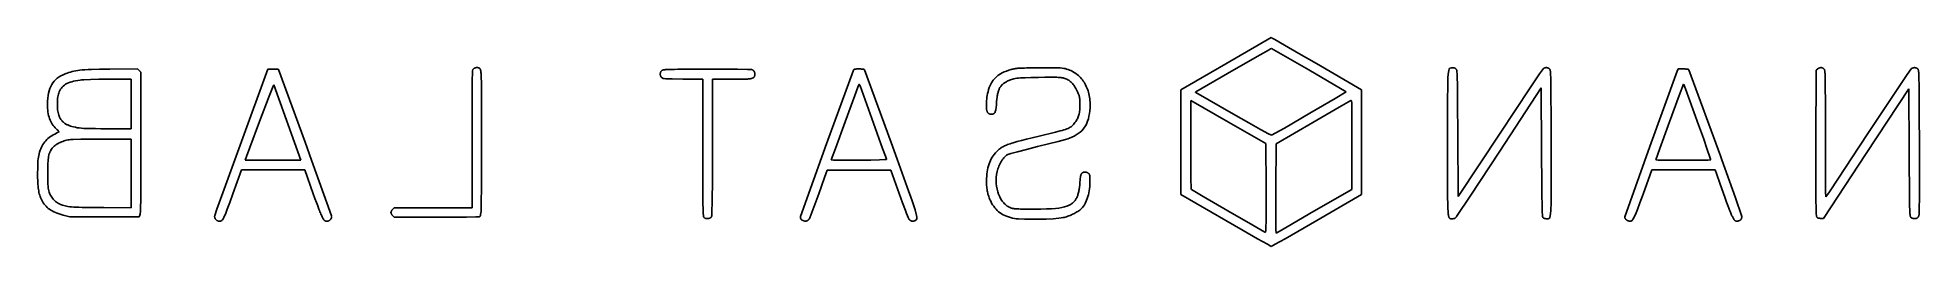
# Model space of a CAD drawing. Extents: x 88 to 117.1, y -91.1 to -33.4.
# Drawn here: x 88.1 to 117.09, y -91.14 to -87.93 of the extents above.
import ezdxf

# ---------------------------------------------------------------- set-up
doc = ezdxf.new("R2010")
doc.units = 0
doc.layers.add('BLACK', color=7, linetype='CONTINUOUS')

msp = doc.modelspace()

# ---------------------------------------------------------------- linework, layer by layer
at = {"layer": 'BLACK', "linetype": 'CONTINUOUS'}
for p, q in [((106.399881, -88.329558), (107.097323, -87.926333)), ((107.056494, -88.118222), (106.930768, -88.189593)), ((107.091484, -88.098957), (107.056494, -88.118222)), ((107.104732, -88.092491), (107.091484, -88.098957)), ((107.097323, -87.926333), (107.112669, -87.933842)), ((107.680068, -88.424146), (107.104732, -88.092491)), ((107.112669, -87.933842), (107.154407, -87.956843)), ((107.154407, -87.956843), (107.30555, -88.042617)), ((107.30555, -88.042617), (107.527734, -88.170262)), ((88.924798, -88.417697), (89.050084, -88.414592)), ((89.050084, -88.414592), (89.207257, -88.412108)), ((89.207257, -88.412108), (89.632706, -88.406816)), ((89.632706, -88.406816), (89.659165, -88.433274)), ((91.235026, -89.525474), (91.640364, -88.414225)), ((91.640364, -88.414225), (91.720799, -88.411049)), ((91.720799, -88.411049), (91.737157, -88.410495)), ((91.737157, -88.410495), (91.752648, -88.410388)), ((91.752648, -88.410388), (91.766898, -88.410677)), ((91.766898, -88.410677), (91.779536, -88.411314)), ((91.779536, -88.411314), (91.79019, -88.412248)), ((91.79019, -88.412248), (91.798487, -88.413431)), ((91.798487, -88.413431), (91.801636, -88.414099)), ((91.801636, -88.414099), (91.804057, -88.414811)), ((91.804057, -88.414811), (91.805702, -88.415561)), ((91.805702, -88.415561), (91.806525, -88.416341)), ((91.806525, -88.416341), (92.217554, -89.539497)), ((94.802029, -88.418551), (94.809015, -88.408933)), ((94.809015, -88.408933), (94.811076, -88.406992)), ((94.811076, -88.406992), (94.813282, -88.405139)), ((94.813282, -88.405139), (94.815624, -88.403376)), ((94.815624, -88.403376), (94.818092, -88.401702)), ((94.818092, -88.401702), (94.823371, -88.398631)), ((94.823371, -88.398631), (94.829041, -88.395935)), ((94.829041, -88.395935), (94.835028, -88.393624)), ((94.835028, -88.393624), (94.841256, -88.391706)), ((94.841256, -88.391706), (94.847647, -88.390191)), ((94.847647, -88.390191), (94.854127, -88.389089)), ((94.854127, -88.389089), (94.86062, -88.388409)), ((94.86062, -88.388409), (94.867049, -88.388159)), ((94.867049, -88.388159), (94.873338, -88.38835)), ((94.873338, -88.38835), (94.879411, -88.38899)), ((94.879411, -88.38899), (94.885194, -88.390089)), ((94.885194, -88.390089), (94.887952, -88.390814)), ((94.887952, -88.390814), (94.890608, -88.391656)), ((94.890608, -88.391656), (94.893154, -88.392618)), ((94.893154, -88.392618), (94.89558, -88.393701)), ((94.89558, -88.393701), (94.897875, -88.394906)), ((94.897875, -88.394906), (94.900032, -88.396233)), ((94.900032, -88.396233), (94.903208, -88.398448)), ((94.903208, -88.398448), (94.906191, -88.400861)), ((94.906191, -88.400861), (94.907613, -88.402203)), ((94.907613, -88.402203), (94.908989, -88.403667)), ((94.908989, -88.403667), (94.910319, -88.40528)), ((94.910319, -88.40528), (94.911605, -88.407064)), ((94.911605, -88.407064), (94.912848, -88.409046)), ((94.912848, -88.409046), (94.914048, -88.411249)), ((94.914048, -88.411249), (94.915205, -88.413698)), ((94.915205, -88.413698), (94.916322, -88.416418)), ((94.916322, -88.416418), (94.917397, -88.419433)), ((97.806907, -88.417442), (97.822884, -88.41687)), ((97.822884, -88.41687), (97.8604, -88.415874)), ((97.8604, -88.415874), (97.906071, -88.415047)), ((97.906071, -88.415047), (97.960783, -88.414364)), ((97.960783, -88.414364), (98.025423, -88.413795)), ((98.025423, -88.413795), (98.100878, -88.413312)), ((98.100878, -88.413312), (98.188034, -88.412889)), ((98.188034, -88.412889), (98.400999, -88.412108)), ((98.400999, -88.412108), (98.662325, -88.412058)), ((98.662325, -88.412058), (98.880292, -88.413298)), ((98.880292, -88.413298), (99.032179, -88.415531)), ((99.032179, -88.415531), (99.095265, -88.418458)), ((100.671058, -88.417862), (100.672501, -88.416997)), ((100.672501, -88.416997), (100.674057, -88.416186)), ((100.674057, -88.416186), (100.675735, -88.415428)), ((100.675735, -88.415428), (100.67754, -88.414721)), ((100.67754, -88.414721), (100.679483, -88.414063)), ((100.679483, -88.414063), (100.681569, -88.413453)), ((100.681569, -88.413453), (100.683807, -88.41289)), ((100.683807, -88.41289), (100.686205, -88.412372)), ((100.686205, -88.412372), (100.688771, -88.411898)), ((100.688771, -88.411898), (100.691512, -88.411465)), ((100.691512, -88.411465), (100.694435, -88.411073)), ((100.694435, -88.411073), (100.697549, -88.410719)), ((100.697549, -88.410719), (100.700862, -88.410402)), ((100.700862, -88.410402), (100.704381, -88.410121)), ((100.704381, -88.410121), (100.712068, -88.40966)), ((100.712068, -88.40966), (100.720673, -88.409324)), ((100.720673, -88.409324), (100.730258, -88.409098)), ((100.730258, -88.409098), (100.740885, -88.408972)), ((100.740885, -88.408972), (100.752615, -88.408933)), ((100.752615, -88.408933), (100.771574, -88.409131)), ((100.771574, -88.409131), (100.788003, -88.409727)), ((100.788003, -88.409727), (100.801951, -88.410719)), ((100.801951, -88.410719), (100.808011, -88.411364)), ((100.808011, -88.411364), (100.813469, -88.412108)), ((100.813469, -88.412108), (100.818332, -88.412951)), ((100.818332, -88.412951), (100.822605, -88.413894)), ((100.822605, -88.413894), (100.826296, -88.414936)), ((100.826296, -88.414936), (100.82941, -88.416077)), ((100.82941, -88.416077), (100.831954, -88.417317)), ((103.093648, -88.417399), (103.107228, -88.413824)), ((103.107228, -88.413824), (103.12048, -88.410622)), ((103.12048, -88.410622), (103.133848, -88.40777)), ((103.133848, -88.40777), (103.147772, -88.405245)), ((103.147772, -88.405245), (103.162694, -88.403024)), ((103.162694, -88.403024), (103.179056, -88.401084)), ((103.179056, -88.401084), (103.197301, -88.399401)), ((103.197301, -88.399401), (103.21787, -88.397953)), ((103.21787, -88.397953), (103.241204, -88.396715)), ((103.241204, -88.396715), (103.267746, -88.395664)), ((103.267746, -88.395664), (103.297937, -88.394778)), ((103.297937, -88.394778), (103.332219, -88.394034)), ((103.332219, -88.394034), (103.414825, -88.392874)), ((103.414825, -88.392874), (103.519098, -88.392)), ((103.519098, -88.392), (103.691689, -88.390842)), ((103.691689, -88.390842), (103.755493, -88.391218)), ((103.755493, -88.391218), (103.806833, -88.392264)), ((103.806833, -88.392264), (103.847606, -88.394005)), ((103.847606, -88.394005), (103.879709, -88.396464)), ((103.879709, -88.396464), (103.905041, -88.399668)), ((103.905041, -88.399668), (103.925499, -88.403641)), ((103.925499, -88.403641), (103.948714, -88.410094)), ((103.948714, -88.410094), (103.971322, -88.417532)), ((105.709848, -88.729608), (106.399881, -88.329558)), ((106.930768, -88.189593), (106.522648, -88.424808)), ((107.527734, -88.170262), (107.79794, -88.326383)), ((107.79794, -88.326383), (108.493264, -88.729608)), ((109.834283, -88.431354), (109.839845, -88.414522)), ((109.839845, -88.414522), (109.846442, -88.404003)), ((109.846442, -88.404003), (109.854163, -88.397965)), ((109.854163, -88.397965), (109.873331, -88.392)), ((109.873331, -88.392), (109.87984, -88.390647)), ((109.87984, -88.390647), (109.886257, -88.389759)), ((109.886257, -88.389759), (109.892565, -88.38933)), ((109.892565, -88.38933), (109.898748, -88.389354)), ((109.898748, -88.389354), (109.904788, -88.389824)), ((109.904788, -88.389824), (109.910669, -88.390735)), ((109.910669, -88.390735), (109.916372, -88.392079)), ((109.916372, -88.392079), (109.921882, -88.393852)), ((109.921882, -88.393852), (109.927182, -88.396046)), ((109.927182, -88.396046), (109.932253, -88.398655)), ((109.932253, -88.398655), (109.937079, -88.401674)), ((109.937079, -88.401674), (109.941643, -88.405096)), ((109.941643, -88.405096), (109.945929, -88.408915)), ((109.945929, -88.408915), (109.949918, -88.413125)), ((109.949918, -88.413125), (109.953594, -88.417719)), ((111.233322, -88.485249), (111.292556, -88.402583)), ((111.292556, -88.402583), (111.295374, -88.40067)), ((111.295374, -88.40067), (111.298265, -88.398899)), ((111.298265, -88.398899), (111.301225, -88.39727)), ((111.301225, -88.39727), (111.304247, -88.395782)), ((111.304247, -88.395782), (111.307325, -88.394436)), ((111.307325, -88.394436), (111.310453, -88.39323)), ((111.310453, -88.39323), (111.316832, -88.391239)), ((111.316832, -88.391239), (111.323335, -88.389806)), ((111.323335, -88.389806), (111.329912, -88.388928)), ((111.329912, -88.388928), (111.336514, -88.388602)), ((111.336514, -88.388602), (111.343091, -88.388824)), ((111.343091, -88.388824), (111.349594, -88.389593)), ((111.349594, -88.389593), (111.355973, -88.390904)), ((111.355973, -88.390904), (111.362179, -88.392755)), ((111.362179, -88.392755), (111.365201, -88.393881)), ((111.365201, -88.393881), (111.368161, -88.395141)), ((111.368161, -88.395141), (111.371052, -88.396535)), ((111.371052, -88.396535), (111.37387, -88.398062)), ((111.37387, -88.398062), (111.376606, -88.399721)), ((111.376606, -88.399721), (111.379256, -88.401512)), ((111.379256, -88.401512), (111.381813, -88.403435)), ((111.381813, -88.403435), (111.384271, -88.40549)), ((111.384271, -88.40549), (111.386623, -88.407675)), ((111.386623, -88.407675), (111.388864, -88.409991)), ((111.388864, -88.409991), (111.390598, -88.412053)), ((111.390598, -88.412053), (111.39223, -88.414395)), ((111.39223, -88.414395), (111.393764, -88.417205)), ((113.356306, -88.442799), (113.371123, -88.408933)), ((113.371123, -88.408933), (113.451556, -88.408933)), ((113.451556, -88.408933), (113.470561, -88.409131)), ((113.470561, -88.409131), (113.487109, -88.409727)), ((113.487109, -88.409727), (113.501227, -88.410719)), ((113.501227, -88.410719), (113.507383, -88.411364)), ((113.507383, -88.411364), (113.512939, -88.412108)), ((113.512939, -88.412108), (113.517901, -88.412951)), ((113.517901, -88.412951), (113.52227, -88.413894)), ((113.52227, -88.413894), (113.52605, -88.414936)), ((113.52605, -88.414936), (113.529244, -88.416077)), ((113.529244, -88.416077), (113.531855, -88.417317)), ((115.494139, -88.427983), (115.519539, -88.407874)), ((115.519539, -88.407874), (115.522534, -88.405475)), ((115.522534, -88.405475), (115.525562, -88.403236)), ((115.525562, -88.403236), (115.528621, -88.401157)), ((115.528621, -88.401157), (115.531708, -88.399238)), ((115.531708, -88.399238), (115.534818, -88.397479)), ((115.534818, -88.397479), (115.53795, -88.39588)), ((115.53795, -88.39588), (115.541098, -88.394439)), ((115.541098, -88.394439), (115.544261, -88.393157)), ((115.544261, -88.393157), (115.547435, -88.392033)), ((115.547435, -88.392033), (115.550616, -88.391067)), ((115.550616, -88.391067), (115.553801, -88.390258)), ((115.553801, -88.390258), (115.556988, -88.389606)), ((115.556988, -88.389606), (115.560172, -88.389111)), ((115.560172, -88.389111), (115.563351, -88.388771)), ((115.563351, -88.388771), (115.56652, -88.388588)), ((115.56652, -88.388588), (115.569678, -88.38856)), ((115.569678, -88.38856), (115.57282, -88.388687)), ((115.57282, -88.388687), (115.575943, -88.388969)), ((115.575943, -88.388969), (115.579044, -88.389405)), ((115.579044, -88.389405), (115.582119, -88.389995)), ((115.582119, -88.389995), (115.585166, -88.390738)), ((115.585166, -88.390738), (115.588181, -88.391634)), ((115.588181, -88.391634), (115.591161, -88.392683)), ((115.591161, -88.392683), (115.594102, -88.393885)), ((115.594102, -88.393885), (115.597001, -88.395238)), ((115.597001, -88.395238), (115.599855, -88.396743)), ((115.599855, -88.396743), (115.602661, -88.398399)), ((115.602661, -88.398399), (115.605415, -88.400206)), ((115.605415, -88.400206), (115.608114, -88.402163)), ((115.608114, -88.402163), (115.610754, -88.40427)), ((115.610754, -88.40427), (115.613333, -88.406527)), ((115.613333, -88.406527), (115.615847, -88.408933)), ((115.615847, -88.408933), (115.61777, -88.410925)), ((115.61777, -88.410925), (115.619573, -88.413048)), ((115.619573, -88.413048), (115.620431, -88.414213)), ((115.620431, -88.414213), (115.62126, -88.415476)), ((115.62126, -88.415476), (115.622061, -88.41686)), ((115.622061, -88.41686), (115.622834, -88.418386)), ((116.898614, -88.492773), (116.958872, -88.407874)), ((116.958872, -88.407874), (116.961981, -88.405475)), ((116.961981, -88.405475), (116.965153, -88.403236)), ((116.965153, -88.403236), (116.968381, -88.401158)), ((116.968381, -88.401158), (116.971661, -88.39924)), ((116.971661, -88.39924), (116.974987, -88.397484)), ((116.974987, -88.397484), (116.978353, -88.395887)), ((116.978353, -88.395887), (116.981753, -88.39445)), ((116.981753, -88.39445), (116.985182, -88.393174)), ((116.985182, -88.393174), (116.988634, -88.392057)), ((116.988634, -88.392057), (116.992104, -88.391099)), ((116.992104, -88.391099), (116.995586, -88.390301)), ((116.995586, -88.390301), (116.999075, -88.389662)), ((116.999075, -88.389662), (117.002564, -88.389181)), ((117.002564, -88.389181), (117.006048, -88.38886)), ((117.006048, -88.38886), (117.009522, -88.388697)), ((117.009522, -88.388697), (117.01298, -88.388692)), ((117.01298, -88.388692), (117.016416, -88.388846)), ((117.016416, -88.388846), (117.019824, -88.389157)), ((117.019824, -88.389157), (117.0232, -88.389626)), ((117.0232, -88.389626), (117.026537, -88.390253)), ((117.026537, -88.390253), (117.029831, -88.391037)), ((117.029831, -88.391037), (117.033074, -88.391978)), ((117.033074, -88.391978), (117.036262, -88.393076)), ((117.036262, -88.393076), (117.039388, -88.394331)), ((117.039388, -88.394331), (117.042448, -88.395743)), ((117.042448, -88.395743), (117.045436, -88.397311)), ((117.045436, -88.397311), (117.048346, -88.399035)), ((117.048346, -88.399035), (117.051173, -88.400915)), ((117.051173, -88.400915), (117.05391, -88.402951)), ((117.05391, -88.402951), (117.056552, -88.405142)), ((117.056552, -88.405142), (117.059095, -88.407489)), ((117.059095, -88.407489), (117.061531, -88.409991)), ((117.061531, -88.409991), (117.063265, -88.41205)), ((117.063265, -88.41205), (117.064897, -88.414379)), ((117.064897, -88.414379), (117.066431, -88.417164)), ((88.283906, -88.711172), (88.297397, -88.679572)), ((88.297397, -88.679572), (88.313098, -88.650101)), ((88.313098, -88.650101), (88.331044, -88.6227)), ((88.331044, -88.6227), (88.35127, -88.597314)), ((88.35127, -88.597314), (88.373813, -88.573884)), ((88.373813, -88.573884), (88.398707, -88.552354)), ((88.398707, -88.552354), (88.425989, -88.532665)), ((88.425989, -88.532665), (88.455694, -88.51476)), ((88.462075, -88.70315), (88.449749, -88.720495)), ((88.455694, -88.51476), (88.487858, -88.498583)), ((88.475896, -88.687044), (88.462075, -88.70315)), ((88.491293, -88.672135), (88.475896, -88.687044)), ((88.487858, -88.498583), (88.522516, -88.484075)), ((88.508349, -88.65838), (88.491293, -88.672135)), ((88.527146, -88.645735), (88.508349, -88.65838)), ((88.522516, -88.484075), (88.550193, -88.473569)), ((88.547766, -88.634156), (88.527146, -88.645735)), ((88.570291, -88.623601), (88.547766, -88.634156)), ((88.550193, -88.473569), (88.57655, -88.464227)), ((88.594804, -88.614025), (88.570291, -88.623601)), ((88.57655, -88.464227), (88.602303, -88.455969)), ((88.621387, -88.605386), (88.594804, -88.614025)), ((88.602303, -88.455969), (88.628167, -88.44872)), ((88.650121, -88.59764), (88.621387, -88.605386)), ((88.628167, -88.44872), (88.654855, -88.4424)), ((88.68109, -88.590743), (88.650121, -88.59764)), ((88.654855, -88.4424), (88.683082, -88.436933)), ((88.714374, -88.584652), (88.68109, -88.590743)), ((88.683082, -88.436933), (88.713564, -88.432242)), ((88.713564, -88.432242), (88.747014, -88.428247)), ((88.750057, -88.579325), (88.714374, -88.584652)), ((88.747014, -88.428247), (88.784148, -88.424874)), ((88.773523, -88.577001), (88.750057, -88.579325)), ((88.80939, -88.574827), (88.773523, -88.577001)), ((88.784148, -88.424874), (88.82568, -88.422042)), ((88.911189, -88.571122), (88.80939, -88.574827)), ((88.82568, -88.422042), (88.872325, -88.419676)), ((88.872325, -88.419676), (88.924798, -88.417697)), ((89.041165, -88.568609), (88.911189, -88.571122)), ((89.185032, -88.567683), (89.041165, -88.568609)), ((89.538517, -88.567683), (89.185032, -88.567683)), ((89.538517, -89.329683), (89.538517, -88.567683)), ((89.659165, -88.433274), (89.686682, -88.460791)), ((89.686682, -88.460791), (89.686682, -89.329683)), ((91.713457, -88.697982), (91.663252, -88.825718)), ((91.733499, -88.65235), (91.713457, -88.697982)), ((92.1526, -89.813341), (91.733499, -88.65235)), ((94.788179, -88.882057), (94.790494, -88.564905)), ((94.790494, -88.564905), (94.793016, -88.48437)), ((94.793016, -88.48437), (94.796778, -88.439641)), ((94.796778, -88.439641), (94.802029, -88.418551)), ((94.917397, -88.419433), (94.918433, -88.422768)), ((94.918433, -88.422768), (94.91943, -88.426448)), ((94.91943, -88.426448), (94.920388, -88.430496)), ((94.920388, -88.430496), (94.921309, -88.434939)), ((94.921309, -88.434939), (94.922193, -88.4398)), ((94.922193, -88.4398), (94.923041, -88.445104)), ((94.923041, -88.445104), (94.923854, -88.450875)), ((94.923854, -88.450875), (94.924632, -88.457139)), ((94.924632, -88.457139), (94.925376, -88.46392)), ((94.925376, -88.46392), (94.926765, -88.47913)), ((94.926765, -88.47913), (94.928029, -88.496703)), ((94.928029, -88.496703), (94.929172, -88.516835)), ((94.929172, -88.516835), (94.9302, -88.539724)), ((94.9302, -88.539724), (94.931121, -88.565566)), ((94.931121, -88.565566), (94.931939, -88.594558)), ((94.931939, -88.594558), (94.93266, -88.626898)), ((94.93266, -88.626898), (94.933292, -88.662781)), ((94.933292, -88.662781), (94.933839, -88.702405)), ((94.933839, -88.702405), (94.934308, -88.745967)), ((97.687682, -88.488308), (97.687769, -88.48449)), ((97.687769, -88.492126), (97.687682, -88.488308)), ((97.687769, -88.48449), (97.68803, -88.480682)), ((97.68803, -88.495934), (97.687769, -88.492126)), ((97.68803, -88.480682), (97.688464, -88.476895)), ((97.688464, -88.499721), (97.68803, -88.495934)), ((97.688464, -88.476895), (97.689072, -88.47314)), ((97.689072, -88.503476), (97.688464, -88.499721)), ((97.689072, -88.47314), (97.689853, -88.469426)), ((97.689853, -88.50719), (97.689072, -88.503476)), ((97.689853, -88.469426), (97.690808, -88.465765)), ((97.690808, -88.510851), (97.689853, -88.50719)), ((97.690808, -88.465765), (97.691937, -88.462167)), ((97.691937, -88.514449), (97.690808, -88.510851)), ((97.691937, -88.462167), (97.693239, -88.458641)), ((97.693239, -88.517974), (97.691937, -88.514449)), ((97.693239, -88.458641), (97.694715, -88.4552)), ((97.694715, -88.521416), (97.693239, -88.517974)), ((97.694715, -88.4552), (97.696364, -88.451853)), ((97.696364, -88.524763), (97.694715, -88.521416)), ((97.696364, -88.451853), (97.698187, -88.44861)), ((97.698187, -88.528006), (97.696364, -88.524763)), ((97.698187, -88.44861), (97.700184, -88.445483)), ((97.700184, -88.531133), (97.698187, -88.528006)), ((97.700184, -88.445483), (97.702355, -88.442481)), ((97.702355, -88.534135), (97.700184, -88.531133)), ((97.702355, -88.442481), (97.704699, -88.439615)), ((97.704699, -88.537001), (97.702355, -88.534135)), ((97.704699, -88.439615), (97.707216, -88.436895)), ((97.707216, -88.539721), (97.704699, -88.537001)), ((97.707216, -88.436895), (97.709908, -88.434333)), ((97.709908, -88.542283), (97.707216, -88.539721)), ((97.709908, -88.434333), (97.711932, -88.432599)), ((97.718448, -88.548623), (97.709908, -88.542283)), ((97.711932, -88.432599), (97.714111, -88.430967)), ((97.714111, -88.430967), (97.716555, -88.429434)), ((97.716555, -88.429434), (97.719374, -88.427995)), ((97.723739, -88.551234), (97.718448, -88.548623)), ((97.719374, -88.427995), (97.722681, -88.426648)), ((97.722681, -88.426648), (97.726585, -88.425389)), ((97.730214, -88.553511), (97.723739, -88.551234)), ((97.726585, -88.425389), (97.731198, -88.424215)), ((97.738251, -88.555485), (97.730214, -88.553511)), ((97.731198, -88.424215), (97.73663, -88.423121)), ((97.73663, -88.423121), (97.742992, -88.422105)), ((97.74823, -88.557184), (97.738251, -88.555485)), ((97.742992, -88.422105), (97.750395, -88.421163)), ((97.775523, -88.559878), (97.74823, -88.557184)), ((97.750395, -88.421163), (97.758951, -88.420292)), ((97.758951, -88.420292), (97.768768, -88.419487)), ((97.768768, -88.419487), (97.77996, -88.418746)), ((97.81512, -88.561827), (97.775523, -88.559878)), ((97.77996, -88.418746), (97.792636, -88.418066)), ((97.792636, -88.418066), (97.806907, -88.417442)), ((97.870046, -88.563268), (97.81512, -88.561827)), ((98.037991, -88.565566), (97.870046, -88.563268)), ((98.343848, -88.568741), (98.037991, -88.565566)), ((98.343848, -89.624958), (98.343848, -88.568741)), ((98.785173, -88.567683), (98.492015, -88.567683)), ((98.492015, -88.567683), (98.492015, -89.612258)), ((98.841478, -88.567634), (98.785173, -88.567683)), ((98.891223, -88.567443), (98.841478, -88.567634)), ((98.934845, -88.567041), (98.891223, -88.567443)), ((98.972779, -88.56636), (98.934845, -88.567041)), ((98.989749, -88.565893), (98.972779, -88.56636)), ((99.005461, -88.565332), (98.989749, -88.565893)), ((99.019968, -88.564666), (99.005461, -88.565332)), ((99.033326, -88.563888), (99.019968, -88.564666)), ((99.045588, -88.562989), (99.033326, -88.563888)), ((99.056809, -88.56196), (99.045588, -88.562989)), ((99.067044, -88.560794), (99.056809, -88.56196)), ((99.076347, -88.559481), (99.067044, -88.560794)), ((99.084773, -88.558013), (99.076347, -88.559481)), ((99.092375, -88.556381), (99.084773, -88.558013)), ((99.09921, -88.554578), (99.092375, -88.556381)), ((99.095265, -88.418458), (99.098697, -88.419548)), ((99.098697, -88.419548), (99.102044, -88.420829)), ((99.10533, -88.552593), (99.09921, -88.554578)), ((99.102044, -88.420829), (99.105302, -88.422294)), ((99.105302, -88.422294), (99.108468, -88.423936)), ((99.11079, -88.55042), (99.10533, -88.552593)), ((99.108468, -88.423936), (99.111536, -88.425746)), ((99.115645, -88.548049), (99.11079, -88.55042)), ((99.111536, -88.425746), (99.114504, -88.427718)), ((99.114504, -88.427718), (99.117366, -88.429844)), ((99.117863, -88.546787), (99.115645, -88.548049)), ((99.117366, -88.429844), (99.12012, -88.432117)), ((99.119949, -88.545472), (99.117863, -88.546787)), ((99.121912, -88.544103), (99.119949, -88.545472)), ((99.12012, -88.432117), (99.12276, -88.43453)), ((99.123758, -88.54268), (99.121912, -88.544103)), ((99.12276, -88.43453), (99.125283, -88.437074)), ((99.127124, -88.539664), (99.123758, -88.54268)), ((99.125283, -88.437074), (99.127685, -88.439744)), ((99.130103, -88.536417), (99.127124, -88.539664)), ((99.127685, -88.439744), (99.129961, -88.442531)), ((99.129961, -88.442531), (99.132108, -88.445428)), ((99.132749, -88.53293), (99.130103, -88.536417)), ((99.132108, -88.445428), (99.134121, -88.448428)), ((99.135116, -88.529194), (99.132749, -88.53293)), ((99.134121, -88.448428), (99.135997, -88.451523)), ((99.13726, -88.525201), (99.135116, -88.529194)), ((99.135997, -88.451523), (99.137731, -88.454706)), ((99.139234, -88.520941), (99.13726, -88.525201)), ((99.137731, -88.454706), (99.139319, -88.457969)), ((99.141093, -88.516408), (99.139234, -88.520941)), ((99.139319, -88.457969), (99.140758, -88.461306)), ((99.140758, -88.461306), (99.142043, -88.464709)), ((99.142891, -88.511591), (99.141093, -88.516408)), ((99.142043, -88.464709), (99.143169, -88.468171)), ((99.143977, -88.508002), (99.142891, -88.511591)), ((99.143169, -88.468171), (99.144134, -88.471683)), ((99.144856, -88.504383), (99.143977, -88.508002)), ((99.144134, -88.471683), (99.144933, -88.475239)), ((99.145532, -88.500741), (99.144856, -88.504383)), ((99.144933, -88.475239), (99.145561, -88.478832)), ((99.14601, -88.497085), (99.145532, -88.500741)), ((99.145561, -88.478832), (99.146016, -88.482454)), ((99.146293, -88.49342), (99.14601, -88.497085)), ((99.146016, -88.482454), (99.146292, -88.486097)), ((99.146292, -88.486097), (99.146386, -88.489755)), ((99.146386, -88.489755), (99.146293, -88.49342)), ((100.246732, -89.563442), (100.662657, -88.426924)), ((100.662657, -88.426924), (100.663474, -88.425569)), ((100.663474, -88.425569), (100.664342, -88.424281)), ((100.664342, -88.424281), (100.665269, -88.423057)), ((100.665269, -88.423057), (100.666262, -88.421897)), ((100.666262, -88.421897), (100.66733, -88.420799)), ((100.66733, -88.420799), (100.66848, -88.419762)), ((100.66848, -88.419762), (100.66972, -88.418784)), ((100.66972, -88.418784), (100.671058, -88.417862)), ((100.733301, -88.690912), (100.68647, -88.816127)), ((100.751557, -88.643883), (100.733301, -88.690912)), ((100.751672, -88.643727), (100.751557, -88.643883)), ((100.751816, -88.643657), (100.751672, -88.643727)), ((100.75199, -88.643669), (100.751816, -88.643657)), ((100.752192, -88.643761), (100.75199, -88.643669)), ((100.752676, -88.644178), (100.752192, -88.643761)), ((100.75326, -88.644892), (100.752676, -88.644178)), ((100.753938, -88.645884), (100.75326, -88.644892)), ((100.754701, -88.647138), (100.753938, -88.645884)), ((100.756452, -88.650365), (100.754701, -88.647138)), ((100.75845, -88.654435), (100.756452, -88.650365)), ((100.760635, -88.659212), (100.75845, -88.654435)), ((100.762943, -88.66456), (100.760635, -88.659212)), ((100.765314, -88.670341), (100.762943, -88.66456)), ((100.972748, -89.245016), (100.765314, -88.670341)), ((100.831954, -88.417317), (100.833933, -88.418656)), ((100.833933, -88.418656), (100.835354, -88.420095)), ((100.835354, -88.420095), (100.836223, -88.421633)), ((100.836223, -88.421633), (101.243682, -89.541349)), ((102.746565, -88.726729), (102.75748, -88.694228)), ((102.75748, -88.694228), (102.769813, -88.663773)), ((102.769813, -88.663773), (102.783639, -88.635284)), ((102.783639, -88.635284), (102.791135, -88.621751)), ((102.791135, -88.621751), (102.799034, -88.60868)), ((102.799034, -88.60868), (102.807343, -88.596059)), ((102.807343, -88.596059), (102.816073, -88.58388)), ((102.816073, -88.58388), (102.825233, -88.572132)), ((102.825233, -88.572132), (102.834833, -88.560805)), ((102.834833, -88.560805), (102.844883, -88.549888)), ((102.844883, -88.549888), (102.855391, -88.539372)), ((102.855391, -88.539372), (102.866367, -88.529247)), ((102.866367, -88.529247), (102.87782, -88.519503)), ((102.87782, -88.519503), (102.889761, -88.510129)), ((102.889761, -88.510129), (102.902199, -88.501115)), ((102.902199, -88.501115), (102.928602, -88.484129)), ((102.916108, -88.705575), (102.911218, -88.71532)), ((102.921308, -88.696266), (102.916108, -88.705575)), ((102.926829, -88.687371), (102.921308, -88.696266)), ((102.93268, -88.67887), (102.926829, -88.687371)), ((102.928602, -88.484129), (102.957106, -88.468464)), ((102.938872, -88.670739), (102.93268, -88.67887)), ((102.945414, -88.662956), (102.938872, -88.670739)), ((102.952316, -88.6555), (102.945414, -88.662956)), ((102.959587, -88.648348), (102.952316, -88.6555)), ((102.957106, -88.468464), (102.987787, -88.454039)), ((102.967239, -88.641478), (102.959587, -88.648348)), ((102.97528, -88.634868), (102.967239, -88.641478)), ((102.983721, -88.628496), (102.97528, -88.634868)), ((102.992572, -88.62234), (102.983721, -88.628496)), ((102.987787, -88.454039), (103.02072, -88.440774)), ((103.001841, -88.616378), (102.992572, -88.62234)), ((103.01154, -88.610587), (103.001841, -88.616378)), ((103.021678, -88.604946), (103.01154, -88.610587)), ((103.02072, -88.440774), (103.055982, -88.428587)), ((103.032266, -88.599433), (103.021678, -88.604946)), ((103.067327, -88.582473), (103.032266, -88.599433)), ((103.055982, -88.428587), (103.093648, -88.417399)), ((103.083997, -88.575455), (103.067327, -88.582473)), ((103.100825, -88.56932), (103.083997, -88.575455)), ((103.118361, -88.563997), (103.100825, -88.56932)), ((103.137152, -88.559417), (103.118361, -88.563997)), ((103.157747, -88.555509), (103.137152, -88.559417)), ((103.180696, -88.552205), (103.157747, -88.555509)), ((103.206547, -88.549434), (103.180696, -88.552205)), ((103.235849, -88.547126), (103.206547, -88.549434)), ((103.307001, -88.543622), (103.235849, -88.547126)), ((103.398543, -88.541136), (103.307001, -88.543622)), ((103.514865, -88.539108), (103.398543, -88.541136)), ((103.6106, -88.537481), (103.514865, -88.539108)), ((103.687621, -88.536611), (103.6106, -88.537481)), ((103.748544, -88.536559), (103.687621, -88.536611)), ((103.773786, -88.53686), (103.748544, -88.536559)), ((103.795985, -88.537388), (103.773786, -88.53686)), ((103.815467, -88.538152), (103.795985, -88.537388)), ((103.832561, -88.53916), (103.815467, -88.538152)), ((103.847593, -88.540418), (103.832561, -88.53916)), ((103.86089, -88.541936), (103.847593, -88.540418)), ((103.87278, -88.54372), (103.86089, -88.541936)), ((103.883588, -88.545778), (103.87278, -88.54372)), ((103.893644, -88.548119), (103.883588, -88.545778)), ((103.903273, -88.55075), (103.893644, -88.548119)), ((103.920413, -88.556119), (103.903273, -88.55075)), ((103.936563, -88.561953), (103.920413, -88.556119)), ((103.951798, -88.568321), (103.936563, -88.561953)), ((103.966194, -88.57529), (103.951798, -88.568321)), ((103.979828, -88.582928), (103.966194, -88.57529)), ((103.971322, -88.417532), (103.993311, -88.425938)), ((103.992775, -88.591305), (103.979828, -88.582928)), ((104.00511, -88.600488), (103.992775, -88.591305)), ((103.993311, -88.425938), (104.014669, -88.435292)), ((104.016912, -88.610545), (104.00511, -88.600488)), ((104.014669, -88.435292), (104.035385, -88.445577)), ((104.028254, -88.621545), (104.016912, -88.610545)), ((104.039213, -88.633556), (104.028254, -88.621545)), ((104.035385, -88.445577), (104.055446, -88.456773)), ((104.049865, -88.646645), (104.039213, -88.633556)), ((104.060287, -88.660882), (104.049865, -88.646645)), ((104.055446, -88.456773), (104.074841, -88.468862)), ((104.070553, -88.676335), (104.060287, -88.660882)), ((104.08074, -88.693071), (104.070553, -88.676335)), ((104.074841, -88.468862), (104.093558, -88.481826)), ((104.090924, -88.711158), (104.08074, -88.693071)), ((104.093558, -88.481826), (104.111586, -88.495645)), ((104.111586, -88.495645), (104.128911, -88.510301)), ((104.128911, -88.510301), (104.145523, -88.525776)), ((104.145523, -88.525776), (104.161409, -88.542051)), ((104.161409, -88.542051), (104.176559, -88.559108)), ((104.176559, -88.559108), (104.190959, -88.576927)), ((104.190959, -88.576927), (104.204599, -88.59549)), ((104.204599, -88.59549), (104.217466, -88.614779)), ((104.217466, -88.614779), (104.229548, -88.634774)), ((104.229548, -88.634774), (104.240835, -88.655458)), ((104.240835, -88.655458), (104.251313, -88.676812)), ((104.251313, -88.676812), (104.260971, -88.698817)), ((104.260971, -88.698817), (104.269798, -88.721454)), ((106.522648, -88.424808), (105.937389, -88.763475)), ((108.256198, -88.761358), (107.680068, -88.424146)), ((109.816925, -88.879858), (109.818916, -88.674339)), ((109.818916, -88.674339), (109.822928, -88.53805)), ((109.822928, -88.53805), (109.829669, -88.456331)), ((109.829669, -88.456331), (109.834283, -88.431354)), ((109.953594, -88.417719), (109.95694, -88.422691)), ((109.95694, -88.422691), (109.958665, -88.428583)), ((109.958665, -88.428583), (109.960274, -88.439815)), ((109.960274, -88.439815), (109.961774, -88.456838)), ((109.961774, -88.456838), (109.963174, -88.480106)), ((109.963174, -88.480106), (109.965702, -88.547186)), ((109.965702, -88.547186), (109.96792, -88.644677)), ((109.96792, -88.644677), (109.96989, -88.776199)), ((111.260806, -88.701033), (110.621573, -89.673641)), ((110.625806, -89.397416), (111.087769, -88.700371)), ((111.087769, -88.700371), (111.233322, -88.485249)), ((111.266098, -89.690574), (111.260806, -88.701033)), ((111.393764, -88.417205), (111.395204, -88.420668)), ((111.395204, -88.420668), (111.396553, -88.424972)), ((111.396553, -88.424972), (111.397815, -88.430304)), ((111.397815, -88.430304), (111.398993, -88.436851)), ((111.398993, -88.436851), (111.400092, -88.444801)), ((111.400092, -88.444801), (111.401115, -88.454339)), ((111.401115, -88.454339), (111.402066, -88.465653)), ((111.402066, -88.465653), (111.402948, -88.478931)), ((111.402948, -88.478931), (111.403766, -88.494358)), ((111.403766, -88.494358), (111.404522, -88.512123)), ((111.404522, -88.512123), (111.40522, -88.532411)), ((111.40522, -88.532411), (111.405865, -88.555411)), ((111.405865, -88.555411), (111.406459, -88.581309)), ((111.406459, -88.581309), (111.407512, -88.642547)), ((111.407512, -88.642547), (111.408408, -88.717621)), ((112.932444, -89.604982), (113.356306, -88.442799)), ((113.451556, -88.643883), (113.387262, -88.816259)), ((113.453224, -88.643323), (113.451556, -88.643883)), ((113.456963, -88.649919), (113.453224, -88.643323)), ((113.482115, -88.715188), (113.456963, -88.649919)), ((113.531855, -88.417317), (113.533887, -88.418656)), ((113.533887, -88.418656), (113.535341, -88.420095)), ((113.535341, -88.420095), (113.536223, -88.421633)), ((113.536223, -88.421633), (114.019616, -89.74918)), ((115.492023, -89.543466), (115.494139, -88.427983)), ((115.622834, -88.418386), (115.62358, -88.420075)), ((115.62358, -88.420075), (115.6243, -88.42195)), ((115.6243, -88.42195), (115.624993, -88.424032)), ((115.624993, -88.424032), (115.625661, -88.426343)), ((115.625661, -88.426343), (115.626303, -88.428906)), ((115.626303, -88.428906), (115.626921, -88.431741)), ((115.626921, -88.431741), (115.627515, -88.434872)), ((115.627515, -88.434872), (115.628084, -88.438318)), ((115.628084, -88.438318), (115.628631, -88.442103)), ((115.628631, -88.442103), (115.629155, -88.446248)), ((115.629155, -88.446248), (115.630136, -88.455707)), ((115.630136, -88.455707), (115.631032, -88.466867)), ((115.631032, -88.466867), (115.631847, -88.479905)), ((115.631847, -88.479905), (115.632584, -88.494995)), ((115.632584, -88.494995), (115.633247, -88.512311)), ((115.633247, -88.512311), (115.633841, -88.532029)), ((115.633841, -88.532029), (115.634368, -88.554321)), ((115.634368, -88.554321), (115.634834, -88.579365)), ((115.634834, -88.579365), (115.635242, -88.607332)), ((115.635242, -88.607332), (115.635595, -88.6384)), ((115.635595, -88.6384), (115.635898, -88.672741)), ((115.635898, -88.672741), (115.636368, -88.751944)), ((116.753027, -88.708441), (116.898614, -88.492773)), ((117.066431, -88.417164), (117.06787, -88.420589)), ((117.06787, -88.420589), (117.069219, -88.424838)), ((117.069219, -88.424838), (117.070481, -88.430095)), ((117.070481, -88.430095), (117.07166, -88.436544)), ((117.07166, -88.436544), (117.072759, -88.444371)), ((117.072759, -88.444371), (117.073782, -88.453758)), ((117.073782, -88.453758), (117.074733, -88.464891)), ((117.074733, -88.464891), (117.075615, -88.477954)), ((117.075615, -88.477954), (117.076432, -88.49313)), ((117.076432, -88.49313), (117.077188, -88.510605)), ((117.077188, -88.510605), (117.077887, -88.530563)), ((117.077887, -88.530563), (117.078531, -88.553187)), ((117.078531, -88.553187), (117.079126, -88.578663)), ((117.079126, -88.578663), (117.080178, -88.638905)), ((117.080178, -88.638905), (117.081075, -88.712763)), ((88.24735, -88.948683), (88.248336, -88.903107)), ((88.247837, -88.981507), (88.24735, -88.948683)), ((88.249308, -89.012935), (88.247837, -88.981507)), ((88.248336, -88.903107), (88.251317, -88.860004)), ((88.251317, -88.860004), (88.256329, -88.819316)), ((88.256329, -88.819316), (88.263407, -88.780987)), ((88.263407, -88.780987), (88.272587, -88.744958)), ((88.272587, -88.744958), (88.283906, -88.711172)), ((88.400452, -88.911191), (88.399726, -88.936724)), ((88.399726, -88.936724), (88.39975, -88.962441)), ((88.39975, -88.962441), (88.400518, -88.988009)), ((88.401935, -88.886171), (88.400452, -88.911191)), ((88.400518, -88.988009), (88.402024, -89.013096)), ((88.404181, -88.861999), (88.401935, -88.886171)), ((88.407196, -88.839004), (88.404181, -88.861999)), ((88.410986, -88.81752), (88.407196, -88.839004)), ((88.415557, -88.797877), (88.410986, -88.81752)), ((88.420916, -88.780408), (88.415557, -88.797877)), ((88.429252, -88.759081), (88.420916, -88.780408)), ((88.438836, -88.739125), (88.429252, -88.759081)), ((88.449749, -88.720495), (88.438836, -88.739125)), ((91.663252, -88.825718), (91.512837, -89.220145)), ((94.787848, -89.488433), (94.788179, -88.882057)), ((94.934308, -88.745967), (94.934704, -88.793664)), ((94.934704, -88.793664), (94.935305, -88.902248)), ((94.935305, -88.902248), (94.935688, -89.029734)), ((100.68647, -88.816127), (100.535657, -89.224908)), ((102.713275, -88.968371), (102.713624, -88.932361)), ((102.713707, -89.009008), (102.713275, -88.968371)), ((102.713624, -88.932361), (102.714841, -88.900047)), ((102.714841, -88.900047), (102.717013, -88.870498)), ((102.717013, -88.870498), (102.720228, -88.842785)), ((102.720228, -88.842785), (102.724571, -88.815978)), ((102.724571, -88.815978), (102.730129, -88.789145)), ((102.730129, -88.789145), (102.73699, -88.761358)), ((102.73699, -88.761358), (102.746565, -88.726729)), ((102.86384, -88.991359), (102.861708, -89.009707)), ((102.865646, -88.971046), (102.86384, -88.991359)), ((102.867166, -88.948683), (102.865646, -88.971046)), ((102.869845, -88.909995), (102.867166, -88.948683)), ((102.873174, -88.87438), (102.869845, -88.909995)), ((102.877232, -88.841661), (102.873174, -88.87438)), ((102.879559, -88.826333), (102.877232, -88.841661)), ((102.882098, -88.811662), (102.879559, -88.826333)), ((102.884858, -88.797626), (102.882098, -88.811662)), ((102.88785, -88.784204), (102.884858, -88.797626)), ((102.891083, -88.771374), (102.88785, -88.784204)), ((102.894568, -88.759113), (102.891083, -88.771374)), ((102.898314, -88.747399), (102.894568, -88.759113)), ((102.902331, -88.736211), (102.898314, -88.747399)), ((102.906629, -88.725525), (102.902331, -88.736211)), ((102.911218, -88.71532), (102.906629, -88.725525)), ((104.101181, -88.730666), (104.090924, -88.711158)), ((104.116604, -88.760849), (104.101181, -88.730666)), ((104.12289, -88.773691), (104.116604, -88.760849)), ((104.128318, -88.785402), (104.12289, -88.773691)), ((104.132959, -88.796256), (104.128318, -88.785402)), ((104.136882, -88.806531), (104.132959, -88.796256)), ((104.140157, -88.816502), (104.136882, -88.806531)), ((104.142854, -88.826445), (104.140157, -88.816502)), ((104.145042, -88.836636), (104.142854, -88.826445)), ((104.146791, -88.847352), (104.145042, -88.836636)), ((104.148172, -88.858867), (104.146791, -88.847352)), ((104.149253, -88.871458), (104.148172, -88.858867)), ((104.150105, -88.8854), (104.149253, -88.871458)), ((104.150797, -88.900971), (104.150105, -88.8854)), ((104.151981, -88.9381), (104.150797, -88.900971)), ((104.152721, -88.962364), (104.151981, -88.9381)), ((104.152621, -89.006795), (104.152942, -88.985226)), ((104.152942, -88.985226), (104.152721, -88.962364)), ((104.269798, -88.721454), (104.277781, -88.744706)), ((104.277781, -88.744706), (104.284908, -88.768552)), ((104.284908, -88.768552), (104.291169, -88.792976)), ((104.291169, -88.792976), (104.29655, -88.817957)), ((104.29655, -88.817957), (104.301041, -88.843478)), ((104.301041, -88.843478), (104.304629, -88.86952)), ((104.304629, -88.86952), (104.307302, -88.896064)), ((104.307302, -88.896064), (104.309049, -88.923092)), ((104.309718, -88.978524), (104.308615, -89.006891)), ((104.309049, -88.923092), (104.309859, -88.950585)), ((104.309859, -88.950585), (104.309718, -88.978524)), ((105.709848, -90.343566), (105.709848, -88.729608)), ((105.863307, -88.896825), (105.860131, -89.576274)), ((106.440098, -89.228083), (105.863307, -88.896825)), ((105.931855, -88.768419), (105.931833, -88.768766)), ((105.931833, -88.768766), (105.931855, -88.769113)), ((105.93192, -88.768072), (105.931855, -88.768419)), ((105.931855, -88.769113), (105.93192, -88.76946)), ((105.932028, -88.767726), (105.93192, -88.768072)), ((105.93192, -88.76946), (105.932028, -88.769806)), ((105.93218, -88.767381), (105.932028, -88.767726)), ((105.932028, -88.769806), (105.93218, -88.770151)), ((105.932376, -88.767038), (105.93218, -88.767381)), ((105.93218, -88.770151), (105.932376, -88.770494)), ((105.932615, -88.766696), (105.932376, -88.767038)), ((105.932376, -88.770494), (105.932615, -88.770836)), ((105.932897, -88.766357), (105.932615, -88.766696)), ((105.932615, -88.770836), (105.932897, -88.771175)), ((105.933222, -88.766021), (105.932897, -88.766357)), ((105.932897, -88.771175), (105.933222, -88.771511)), ((105.933591, -88.765688), (105.933222, -88.766021)), ((105.933222, -88.771511), (105.933591, -88.771844)), ((105.934004, -88.765358), (105.933591, -88.765688)), ((105.933591, -88.771844), (105.934004, -88.772174)), ((105.934459, -88.765032), (105.934004, -88.765358)), ((105.934004, -88.772174), (105.934459, -88.7725)), ((105.934959, -88.764711), (105.934459, -88.765032)), ((105.934459, -88.7725), (105.934959, -88.772822)), ((105.935501, -88.764394), (105.934959, -88.764711)), ((105.934959, -88.772822), (105.935501, -88.773139)), ((105.936087, -88.764082), (105.935501, -88.764394)), ((105.935501, -88.773139), (105.936087, -88.773451)), ((105.936717, -88.763775), (105.936087, -88.764082)), ((105.936087, -88.773451), (105.936717, -88.773757)), ((105.937389, -88.763475), (105.936717, -88.763775)), ((105.936717, -88.773757), (105.937389, -88.774058)), ((105.937389, -88.774058), (106.519474, -89.107433)), ((107.696604, -89.092087), (108.083458, -88.865703)), ((108.083458, -88.865703), (108.256198, -88.761358)), ((108.327106, -88.894708), (108.147189, -88.998028)), ((108.330098, -88.893571), (108.327106, -88.894708)), ((108.332737, -88.894299), (108.330098, -88.893571)), ((108.33504, -88.897736), (108.332737, -88.894299)), ((108.337028, -88.904729), (108.33504, -88.897736)), ((108.340129, -88.932771), (108.337028, -88.904729)), ((108.342187, -88.985195), (108.340129, -88.932771)), ((108.343775, -89.19028), (108.342187, -88.985195)), ((108.493264, -88.729608), (108.493264, -88.761358)), ((108.493264, -88.761358), (108.493264, -89.19028)), ((109.816181, -89.557224), (109.816925, -88.879858)), ((109.96989, -88.776199), (109.971674, -88.945376)), ((109.971674, -88.945376), (109.974931, -89.411174)), ((111.408408, -88.717621), (111.409178, -88.808028)), ((111.409178, -88.808028), (111.409849, -88.915263)), ((111.409849, -88.915263), (111.410452, -89.040822)), ((113.387262, -88.816259), (113.235656, -89.225966)), ((113.683331, -89.268299), (113.482115, -88.715188)), ((115.636368, -88.751944), (115.636683, -88.846339)), ((115.636683, -88.846339), (115.636875, -88.957321)), ((115.636875, -88.957321), (115.636973, -89.086289)), ((116.922889, -88.713733), (116.266722, -89.7128)), ((116.293181, -89.402708), (116.753027, -88.708441)), ((116.928181, -89.692691), (116.922889, -88.713733)), ((117.081075, -88.712763), (117.081844, -88.801712)), ((117.081844, -88.801712), (117.082515, -88.907226)), ((117.082515, -88.907226), (117.083119, -89.030779)), ((88.25178, -89.043012), (88.249308, -89.012935)), ((88.255271, -89.07178), (88.25178, -89.043012)), ((88.259798, -89.099283), (88.255271, -89.07178)), ((88.265377, -89.125565), (88.259798, -89.099283)), ((88.272026, -89.150668), (88.265377, -89.125565)), ((88.279761, -89.174637), (88.272026, -89.150668)), ((88.288601, -89.197514), (88.279761, -89.174637)), ((88.298561, -89.219343), (88.288601, -89.197514)), ((88.30966, -89.240168), (88.298561, -89.219343)), ((88.321913, -89.260031), (88.30966, -89.240168)), ((88.335338, -89.278977), (88.321913, -89.260031)), ((88.349953, -89.297048), (88.335338, -89.278977)), ((88.402024, -89.013096), (88.404261, -89.037371)), ((88.404261, -89.037371), (88.407224, -89.060502)), ((88.407224, -89.060502), (88.410907, -89.082157)), ((88.410907, -89.082157), (88.415302, -89.102005)), ((88.415302, -89.102005), (88.420405, -89.119713)), ((88.420405, -89.119713), (88.426208, -89.134949)), ((88.426208, -89.134949), (88.43056, -89.144507)), ((88.43056, -89.144507), (88.43509, -89.153736)), ((88.43509, -89.153736), (88.439808, -89.162645)), ((88.439808, -89.162645), (88.444726, -89.171241)), ((88.444726, -89.171241), (88.449854, -89.17953)), ((88.449854, -89.17953), (88.455203, -89.187521)), ((88.455203, -89.187521), (88.460784, -89.195219)), ((88.460784, -89.195219), (88.466606, -89.202633)), ((88.466606, -89.202633), (88.472681, -89.20977)), ((88.472681, -89.20977), (88.479019, -89.216636)), ((88.479019, -89.216636), (88.485632, -89.223239)), ((88.485632, -89.223239), (88.492529, -89.229586)), ((88.492529, -89.229586), (88.499721, -89.235684)), ((88.499721, -89.235684), (88.50722, -89.24154)), ((88.50722, -89.24154), (88.515035, -89.247162)), ((88.515035, -89.247162), (88.523177, -89.252557)), ((88.523177, -89.252557), (88.531657, -89.257731)), ((88.531657, -89.257731), (88.540486, -89.262693)), ((88.540486, -89.262693), (88.549675, -89.267449)), ((88.549675, -89.267449), (88.559233, -89.272006)), ((88.559233, -89.272006), (88.569171, -89.276371)), ((88.569171, -89.276371), (88.579502, -89.280553)), ((88.579502, -89.280553), (88.601378, -89.288391)), ((91.512837, -89.220145), (91.363215, -89.620923)), ((94.935688, -89.029734), (94.935902, -89.177696)), ((94.935902, -89.177696), (94.936016, -89.541349)), ((100.535657, -89.224908), (100.385242, -89.635806)), ((101.113242, -89.632763), (100.972748, -89.245016)), ((102.713877, -89.015063), (102.713707, -89.009008)), ((102.71419, -89.020926), (102.713877, -89.015063)), ((102.714644, -89.026597), (102.71419, -89.020926)), ((102.715239, -89.032076), (102.714644, -89.026597)), ((102.715974, -89.037363), (102.715239, -89.032076)), ((102.716849, -89.042457), (102.715974, -89.037363)), ((102.717863, -89.047359), (102.716849, -89.042457)), ((102.719015, -89.052069), (102.717863, -89.047359)), ((102.720306, -89.056586), (102.719015, -89.052069)), ((102.721734, -89.060912), (102.720306, -89.056586)), ((102.723298, -89.065045), (102.721734, -89.060912)), ((102.724999, -89.068986), (102.723298, -89.065045)), ((102.726836, -89.072734), (102.724999, -89.068986)), ((102.728808, -89.076291), (102.726836, -89.072734)), ((102.730914, -89.079655), (102.728808, -89.076291)), ((102.733154, -89.082827), (102.730914, -89.079655)), ((102.735527, -89.085806), (102.733154, -89.082827)), ((102.738033, -89.088594), (102.735527, -89.085806)), ((102.740672, -89.091189), (102.738033, -89.088594)), ((102.743442, -89.093592), (102.740672, -89.091189)), ((102.746342, -89.095803), (102.743442, -89.093592)), ((102.749374, -89.097821), (102.746342, -89.095803)), ((102.752535, -89.099647), (102.749374, -89.097821)), ((102.755825, -89.101281), (102.752535, -89.099647)), ((102.759244, -89.102723), (102.755825, -89.101281)), ((102.762791, -89.103973), (102.759244, -89.102723)), ((102.766466, -89.10503), (102.762791, -89.103973)), ((102.770267, -89.105895), (102.766466, -89.10503)), ((102.774195, -89.106568), (102.770267, -89.105895)), ((102.778249, -89.107048), (102.774195, -89.106568)), ((102.782428, -89.107337), (102.778249, -89.107048)), ((102.786731, -89.107433), (102.782428, -89.107337)), ((102.796622, -89.107022), (102.786731, -89.107433)), ((102.805684, -89.105734), (102.796622, -89.107022)), ((102.813955, -89.103484), (102.805684, -89.105734)), ((102.817807, -89.101973), (102.813955, -89.103484)), ((102.821475, -89.10019), (102.817807, -89.101973)), ((102.824965, -89.098125), (102.821475, -89.10019)), ((102.828281, -89.095767), (102.824965, -89.098125)), ((102.831429, -89.093106), (102.828281, -89.095767)), ((102.834413, -89.090132), (102.831429, -89.093106)), ((102.837238, -89.086833), (102.834413, -89.090132)), ((102.839909, -89.0832), (102.837238, -89.086833)), ((102.844808, -89.074889), (102.839909, -89.0832)), ((102.849149, -89.065115), (102.844808, -89.074889)), ((102.852971, -89.053793), (102.849149, -89.065115)), ((102.856312, -89.04084), (102.852971, -89.053793)), ((102.859211, -89.026173), (102.856312, -89.04084)), ((102.861708, -89.009707), (102.859211, -89.026173)), ((104.03081, -89.288454), (104.042841, -89.277229)), ((104.042841, -89.277229), (104.054325, -89.264888)), ((104.054325, -89.264888), (104.065562, -89.251275)), ((104.065562, -89.251275), (104.076848, -89.236236)), ((104.076848, -89.236236), (104.088481, -89.219616)), ((104.088481, -89.219616), (104.097973, -89.204839)), ((104.097973, -89.204839), (104.10662, -89.1902)), ((104.10662, -89.1902), (104.114445, -89.175589)), ((104.114445, -89.175589), (104.121471, -89.160895)), ((104.121471, -89.160895), (104.127723, -89.146009)), ((104.127723, -89.146009), (104.133223, -89.130822)), ((104.133223, -89.130822), (104.137994, -89.115221)), ((104.137994, -89.115221), (104.142059, -89.099098)), ((104.142059, -89.099098), (104.145443, -89.082343)), ((104.145443, -89.082343), (104.148167, -89.064845)), ((104.148167, -89.064845), (104.150256, -89.046495)), ((104.150256, -89.046495), (104.151733, -89.027181)), ((104.151733, -89.027181), (104.152621, -89.006795)), ((104.241699, -89.278203), (104.223551, -89.307722)), ((104.257585, -89.246542), (104.241699, -89.278203)), ((104.271267, -89.212654), (104.257585, -89.246542)), ((104.282801, -89.176456), (104.271267, -89.212654)), ((104.292246, -89.137865), (104.282801, -89.176456)), ((104.299658, -89.096796), (104.292246, -89.137865)), ((104.305095, -89.053166), (104.299658, -89.096796)), ((104.308615, -89.006891), (104.305095, -89.053166)), ((107.01689, -89.559341), (106.440098, -89.228083)), ((106.519474, -89.107433), (106.752786, -89.240452)), ((106.752786, -89.240452), (106.936589, -89.342912)), ((107.741848, -89.232316), (107.17564, -89.5604)), ((107.30221, -89.320059), (107.696604, -89.092087)), ((108.147189, -88.998028), (107.741848, -89.232316)), ((108.342982, -89.574158), (108.343775, -89.19028)), ((108.493264, -89.19028), (108.493264, -90.342508)), ((111.410452, -89.040822), (111.411017, -89.186202)), ((111.411017, -89.186202), (111.412148, -89.542408)), ((113.235656, -89.225966), (113.085637, -89.636864)), ((113.757861, -89.477254), (113.683331, -89.268299)), ((115.636973, -89.086289), (115.637014, -89.403766)), ((117.083119, -89.030779), (117.083683, -89.173845)), ((117.083683, -89.173845), (117.084814, -89.524416)), ((88.16658, -89.592406), (88.178599, -89.571313)), ((88.178599, -89.571313), (88.191573, -89.551313)), ((88.191573, -89.551313), (88.205545, -89.532354)), ((88.205545, -89.532354), (88.22056, -89.514387)), ((88.22056, -89.514387), (88.236659, -89.497362)), ((88.236659, -89.497362), (88.253887, -89.481231)), ((88.253887, -89.481231), (88.272287, -89.465943)), ((88.272287, -89.465943), (88.291902, -89.451449)), ((88.291902, -89.451449), (88.312777, -89.437699)), ((88.312777, -89.437699), (88.334953, -89.424643)), ((88.334953, -89.424643), (88.358475, -89.412233)), ((88.365773, -89.314288), (88.349953, -89.297048)), ((88.358475, -89.412233), (88.404115, -89.38842)), ((88.378371, -89.576659), (88.364031, -89.586825)), ((88.382817, -89.330741), (88.365773, -89.314288)), ((88.393821, -89.566795), (88.378371, -89.576659)), ((88.392015, -89.339644), (88.382817, -89.330741)), ((88.400444, -89.347989), (88.392015, -89.339644)), ((88.410252, -89.557296), (88.393821, -89.566795)), ((88.407931, -89.355614), (88.400444, -89.347989)), ((88.404115, -89.38842), (88.425149, -89.377308)), ((88.411267, -89.359107), (88.407931, -89.355614)), ((88.427531, -89.548229), (88.410252, -89.557296)), ((88.414302, -89.362359), (88.411267, -89.359107)), ((88.417014, -89.365351), (88.414302, -89.362359)), ((88.419382, -89.368062), (88.417014, -89.365351)), ((88.421385, -89.370472), (88.419382, -89.368062)), ((88.423, -89.372562), (88.421385, -89.370472)), ((88.424205, -89.37431), (88.423, -89.372562)), ((88.424648, -89.37505), (88.424205, -89.37431)), ((88.42498, -89.375698), (88.424648, -89.37505)), ((88.425199, -89.376249), (88.42498, -89.375698)), ((88.425149, -89.377308), (88.425286, -89.377057)), ((88.425302, -89.376703), (88.425199, -89.376249)), ((88.425286, -89.377057), (88.425302, -89.376703)), ((88.44553, -89.539657), (88.427531, -89.548229)), ((88.464118, -89.531647), (88.44553, -89.539657)), ((88.483165, -89.524263), (88.464118, -89.531647)), ((88.502541, -89.51757), (88.483165, -89.524263)), ((88.522115, -89.511634), (88.502541, -89.51757)), ((88.541757, -89.50652), (88.522115, -89.511634)), ((88.561337, -89.502292), (88.541757, -89.50652)), ((88.580725, -89.499016), (88.561337, -89.502292)), ((88.604478, -89.497042), (88.580725, -89.499016)), ((88.601378, -89.288391), (88.624947, -89.295579)), ((88.644143, -89.49513), (88.604478, -89.497042)), ((88.624947, -89.295579), (88.650295, -89.302172)), ((88.762626, -89.49174), (88.644143, -89.49513)), ((88.650295, -89.302172), (88.677505, -89.30823)), ((88.677505, -89.30823), (88.706665, -89.313808)), ((88.706665, -89.313808), (88.735524, -89.317832)), ((88.735524, -89.317832), (88.769256, -89.3212)), ((88.919011, -89.489342), (88.762626, -89.49174)), ((88.769256, -89.3212), (88.809562, -89.323947)), ((88.809562, -89.323947), (88.85814, -89.326111)), ((88.85814, -89.326111), (88.916689, -89.327729)), ((88.916689, -89.327729), (88.986909, -89.328839)), ((89.096132, -89.488433), (88.919011, -89.489342)), ((88.986909, -89.328839), (89.070498, -89.329478)), ((89.070498, -89.329478), (89.169156, -89.329683)), ((89.538517, -89.488433), (89.096132, -89.488433)), ((89.169156, -89.329683), (89.538517, -89.329683)), ((89.538517, -90.546766), (89.538517, -89.488433)), ((89.686682, -89.548758), (89.686021, -90.081116)), ((89.686682, -89.329683), (89.686682, -89.548758)), ((90.947556, -90.319621), (91.235026, -89.525474)), ((92.217554, -89.539497), (92.316106, -89.813341)), ((94.787848, -90.546766), (94.787848, -89.488433)), ((94.936016, -89.541349), (94.935305, -90.18045)), ((99.846683, -90.683291), (100.246732, -89.563442)), ((101.243682, -89.541349), (101.3378, -89.800641)), ((103.020521, -89.581475), (103.038239, -89.574539)), ((103.038239, -89.574539), (103.057583, -89.567486)), ((103.057583, -89.567486), (103.078699, -89.560267)), ((103.078699, -89.560267), (103.101734, -89.552835)), ((103.101734, -89.552835), (103.126836, -89.54514)), ((103.126836, -89.54514), (103.15415, -89.537133)), ((103.15415, -89.537133), (103.183823, -89.528767)), ((103.183823, -89.528767), (103.250835, -89.510761)), ((103.250835, -89.510761), (103.329045, -89.490731)), ((103.329045, -89.490731), (103.419625, -89.46829)), ((103.419625, -89.46829), (103.523751, -89.443046)), ((103.67082, -89.563111), (103.500048, -89.605908)), ((103.523751, -89.443046), (103.777332, -89.382599)), ((103.820062, -89.524681), (103.67082, -89.563111)), ((103.777332, -89.382599), (103.848869, -89.364831)), ((103.931798, -89.494584), (103.820062, -89.524681)), ((103.848869, -89.364831), (103.879205, -89.356676)), ((103.879205, -89.356676), (103.906316, -89.348799)), ((103.906316, -89.348799), (103.930501, -89.341046)), ((103.930501, -89.341046), (103.952056, -89.333263)), ((103.968611, -89.483902), (103.931798, -89.494584)), ((103.952056, -89.333263), (103.97128, -89.325293)), ((103.990056, -89.476791), (103.968611, -89.483902)), ((103.97128, -89.325293), (103.988469, -89.316983)), ((103.988469, -89.316983), (104.003922, -89.308176)), ((104.028364, -89.461398), (103.990056, -89.476791)), ((104.003922, -89.308176), (104.017937, -89.298718)), ((104.017937, -89.298718), (104.03081, -89.288454)), ((104.063952, -89.444533), (104.028364, -89.461398)), ((104.096876, -89.42611), (104.063952, -89.444533)), ((104.127193, -89.406048), (104.096876, -89.42611)), ((104.154962, -89.384262), (104.127193, -89.406048)), ((104.18024, -89.360668), (104.154962, -89.384262)), ((104.203084, -89.335183), (104.18024, -89.360668)), ((104.223551, -89.307722), (104.203084, -89.335183)), ((105.860131, -89.576274), (105.859552, -89.908376)), ((106.936589, -89.342912), (107.058678, -89.408066)), ((107.020065, -90.245141), (107.01689, -89.559341)), ((107.058678, -89.408066), (107.092765, -89.424544)), ((107.092765, -89.424544), (107.102403, -89.42839)), ((107.102403, -89.42839), (107.106848, -89.429166)), ((107.106848, -89.429166), (107.30221, -89.320059)), ((107.17564, -89.5604), (107.172465, -90.249374)), ((108.339806, -90.264191), (108.342982, -89.574158)), ((109.81615, -89.957975), (109.816181, -89.557224)), ((109.974931, -89.411174), (109.980223, -90.376374)), ((109.980223, -90.376374), (110.625806, -89.397416)), ((111.412148, -89.542408), (111.413421, -90.252202)), ((113.818401, -89.649299), (113.757861, -89.477254)), ((115.491295, -90.092013), (115.492023, -89.543466)), ((115.637014, -89.403766), (115.639131, -90.091418)), ((116.043877, -89.780781), (116.293181, -89.402708)), ((117.084814, -89.524416), (117.085211, -90.304805)), ((88.097414, -89.897098), (88.098817, -89.856235)), ((88.098817, -89.856235), (88.100902, -89.822205)), ((88.100902, -89.822205), (88.103831, -89.793086)), ((88.103831, -89.793086), (88.107764, -89.766956)), ((88.107764, -89.766956), (88.112864, -89.741893)), ((88.112864, -89.741893), (88.11929, -89.715975)), ((88.11929, -89.715975), (88.127185, -89.688681)), ((88.127185, -89.688681), (88.135819, -89.662727)), ((88.135819, -89.662727), (88.145233, -89.638063)), ((88.145233, -89.638063), (88.155472, -89.614639)), ((88.155472, -89.614639), (88.16658, -89.592406)), ((88.25504, -89.861512), (88.253905, -89.894721)), ((88.256627, -89.831633), (88.25504, -89.861512)), ((88.258725, -89.804757), (88.256627, -89.831633)), ((88.26139, -89.780556), (88.258725, -89.804757)), ((88.26468, -89.758705), (88.26139, -89.780556)), ((88.268652, -89.738875), (88.26468, -89.758705)), ((88.270911, -89.729616), (88.268652, -89.738875)), ((88.273363, -89.720739), (88.270911, -89.729616)), ((88.276014, -89.712204), (88.273363, -89.720739)), ((88.278871, -89.703971), (88.276014, -89.712204)), ((88.281942, -89.695997), (88.278871, -89.703971)), ((88.285234, -89.688243), (88.281942, -89.695997)), ((88.288753, -89.680667), (88.285234, -89.688243)), ((88.292508, -89.673228), (88.288753, -89.680667)), ((88.300751, -89.658599), (88.292508, -89.673228)), ((88.31002, -89.644029), (88.300751, -89.658599)), ((88.320373, -89.629191), (88.31002, -89.644029)), ((88.328971, -89.618474), (88.320373, -89.629191)), ((88.3392, -89.607797), (88.328971, -89.618474)), ((88.35093, -89.597226), (88.3392, -89.607797)), ((88.364031, -89.586825), (88.35093, -89.597226)), ((91.314003, -89.756596), (91.29535, -89.813341)), ((91.29535, -89.813341), (91.29757, -89.813726)), ((91.29757, -89.813726), (91.304087, -89.814085)), ((91.304087, -89.814085), (91.329134, -89.81473)), ((91.363215, -89.620923), (91.314003, -89.756596)), ((91.329134, -89.81473), (91.421159, -89.815722)), ((91.421159, -89.815722), (91.557435, -89.816318)), ((91.557435, -89.816318), (91.723974, -89.816516)), ((91.723974, -89.816516), (92.026791, -89.815722)), ((92.026791, -89.815722), (92.118816, -89.81473)), ((92.118816, -89.81473), (92.1526, -89.813341)), ((92.316106, -89.813341), (92.624615, -90.670591)), ((98.343931, -89.964511), (98.343848, -89.624958)), ((98.492015, -89.612258), (98.491354, -90.122374)), ((100.385242, -89.635806), (100.322933, -89.810166)), ((100.322933, -89.810166), (100.325141, -89.810749)), ((100.325141, -89.810749), (100.331621, -89.811303)), ((100.331621, -89.811303), (100.356518, -89.812316)), ((100.356518, -89.812316), (100.395877, -89.81318)), ((100.395877, -89.81318), (100.447948, -89.81387)), ((100.447948, -89.81387), (100.583232, -89.814631)), ((100.583232, -89.814631), (100.748382, -89.8144)), ((100.748382, -89.8144), (100.931821, -89.81225)), ((100.931821, -89.81225), (101.064956, -89.809108)), ((101.064956, -89.809108), (101.145902, -89.805172)), ((101.156402, -89.753264), (101.113242, -89.632763)), ((101.145902, -89.805172), (101.166215, -89.802969)), ((101.172773, -89.800641), (101.156402, -89.753264)), ((101.166215, -89.802969), (101.171228, -89.801819)), ((101.171228, -89.801819), (101.172773, -89.800641)), ((101.3378, -89.800641), (101.493779, -90.230358)), ((102.7526, -89.873137), (102.76286, -89.845918)), ((102.76286, -89.845918), (102.774399, -89.81979)), ((102.774399, -89.81979), (102.787235, -89.794704)), ((102.787235, -89.794704), (102.801383, -89.770611)), ((102.801383, -89.770611), (102.816857, -89.74746)), ((102.816857, -89.74746), (102.833674, -89.725202)), ((102.833674, -89.725202), (102.851849, -89.703787)), ((102.851849, -89.703787), (102.871397, -89.683166)), ((102.871397, -89.683166), (102.890978, -89.663989)), ((102.890978, -89.663989), (102.900493, -89.655126)), ((102.900493, -89.655126), (102.910021, -89.64668)), ((102.910021, -89.64668), (102.919707, -89.638605)), ((102.925037, -89.864885), (102.915361, -89.884448)), ((102.919707, -89.638605), (102.929699, -89.630851)), ((102.935322, -89.845992), (102.925037, -89.864885)), ((102.929699, -89.630851), (102.940143, -89.623369)), ((102.946143, -89.827893), (102.935322, -89.845992)), ((102.940143, -89.623369), (102.951186, -89.616111)), ((102.957423, -89.810712), (102.946143, -89.827893)), ((102.951186, -89.616111), (102.962975, -89.609028)), ((102.969085, -89.794572), (102.957423, -89.810712)), ((102.962975, -89.609028), (102.975656, -89.602072)), ((102.981055, -89.779598), (102.969085, -89.794572)), ((102.975656, -89.602072), (102.989377, -89.595193)), ((102.993255, -89.765915), (102.981055, -89.779598)), ((102.989377, -89.595193), (103.004283, -89.588344)), ((103.005611, -89.753644), (102.993255, -89.765915)), ((103.004283, -89.588344), (103.020521, -89.581475)), ((103.011823, -89.748078), (103.005611, -89.753644)), ((103.018046, -89.742912), (103.011823, -89.748078)), ((103.024269, -89.738162), (103.018046, -89.742912)), ((103.030483, -89.733842), (103.024269, -89.738162)), ((103.03668, -89.729969), (103.030483, -89.733842)), ((103.042848, -89.726558), (103.03668, -89.729969)), ((103.057719, -89.72133), (103.042848, -89.726558)), ((103.08839, -89.71232), (103.057719, -89.72133)), ((103.189692, -89.684886), (103.08839, -89.71232)), ((103.331873, -89.648125), (103.189692, -89.684886)), ((103.500048, -89.605908), (103.331873, -89.648125)), ((110.621573, -89.673641), (110.16305, -90.371612)), ((111.26924, -90.191199), (111.266098, -89.690574)), ((112.546681, -90.688583), (112.932444, -89.604982)), ((113.085637, -89.636864), (113.022931, -89.811224)), ((113.022931, -89.811224), (113.059098, -89.813655)), ((113.059098, -89.813655), (113.154512, -89.815392)), ((113.154512, -89.815392), (113.444545, -89.816781)), ((113.444545, -89.816781), (113.735966, -89.815392)), ((113.735966, -89.815392), (113.833116, -89.813655)), ((113.858502, -89.766576), (113.818401, -89.649299)), ((113.833116, -89.813655), (113.871714, -89.811224)), ((113.868872, -89.799095), (113.858502, -89.766576)), ((113.871284, -89.807848), (113.868872, -89.799095)), ((113.871714, -89.811224), (113.871284, -89.807848)), ((114.019616, -89.74918), (114.041768, -89.811224)), ((114.041768, -89.811224), (114.250597, -90.396135)), ((116.266722, -89.7128), (115.610556, -90.710808)), ((115.838627, -90.090492), (116.043877, -89.780781)), ((116.93001, -90.005883), (116.928181, -89.692691)), ((88.095989, -90.048314), (88.096008, -90.007016)), ((88.096349, -90.086627), (88.095989, -90.048314)), ((88.096008, -90.007016), (88.096531, -89.946718)), ((88.097121, -90.122167), (88.096349, -90.086627)), ((88.096531, -89.946718), (88.097414, -89.897098)), ((88.098339, -90.15515), (88.097121, -90.122167)), ((88.100034, -90.185788), (88.098339, -90.15515)), ((88.252763, -89.972438), (88.252642, -90.017599)), ((88.252642, -90.017599), (88.252814, -90.084669)), ((88.253165, -89.931587), (88.252763, -89.972438)), ((88.252814, -90.084669), (88.253419, -90.138828)), ((88.253905, -89.894721), (88.253165, -89.931587)), ((88.253419, -90.138828), (88.254595, -90.182148)), ((89.686021, -90.081116), (89.683772, -90.419105)), ((91.236082, -89.964683), (91.104849, -90.331924)), ((92.211864, -89.964683), (91.236082, -89.964683)), ((92.343099, -90.331924), (92.211864, -89.964683)), ((98.344071, -90.102973), (98.343931, -89.964511)), ((98.344311, -90.22247), (98.344071, -90.102973)), ((98.491354, -90.122374), (98.489105, -90.447547)), ((100.219232, -90.083845), (100.129918, -90.331395)), ((100.259432, -89.967858), (100.219232, -90.083845)), ((100.298028, -89.966651), (100.259432, -89.967858)), ((100.4031, -89.966138), (100.298028, -89.966651)), ((100.748382, -89.966799), (100.4031, -89.966138)), ((101.23839, -89.969974), (100.748382, -89.966799)), ((101.367507, -90.328749), (101.23839, -89.969974)), ((102.714765, -90.136133), (102.715338, -90.098397)), ((102.714769, -90.160673), (102.714765, -90.136133)), ((102.715338, -90.098397), (102.717068, -90.062149)), ((102.717068, -90.062149), (102.71997, -90.027339)), ((102.71997, -90.027339), (102.724059, -89.993919)), ((102.724059, -89.993919), (102.729351, -89.961838)), ((102.729351, -89.961838), (102.735862, -89.931048)), ((102.735862, -89.931048), (102.743606, -89.901497)), ((102.743606, -89.901497), (102.7526, -89.873137)), ((102.864602, -90.080312), (102.862733, -90.126211)), ((102.862733, -90.126211), (102.864188, -90.171504)), ((102.869918, -90.034124), (102.864602, -90.080312)), ((102.878807, -89.987966), (102.869918, -90.034124)), ((102.884288, -89.966915), (102.878807, -89.987966)), ((102.890761, -89.945914), (102.884288, -89.966915)), ((102.898148, -89.925086), (102.890761, -89.945914)), ((102.906373, -89.904556), (102.898148, -89.925086)), ((102.915361, -89.884448), (102.906373, -89.904556)), ((104.149828, -90.193991), (104.15304, -90.153066)), ((104.15304, -90.153066), (104.155438, -90.12272)), ((104.155438, -90.12272), (104.157935, -90.097223)), ((104.157935, -90.097223), (104.16063, -90.076066)), ((104.16063, -90.076066), (104.162084, -90.066957)), ((104.162084, -90.066957), (104.163623, -90.058742)), ((104.163623, -90.058742), (104.165263, -90.051358)), ((104.165263, -90.051358), (104.167013, -90.044742)), ((104.167013, -90.044742), (104.168888, -90.038829)), ((104.168888, -90.038829), (104.170899, -90.033557)), ((104.170899, -90.033557), (104.173059, -90.028862)), ((104.173059, -90.028862), (104.175381, -90.024679)), ((104.175381, -90.024679), (104.177876, -90.020946)), ((104.177876, -90.020946), (104.180557, -90.017599)), ((104.180557, -90.017599), (104.1829, -90.015193)), ((104.1829, -90.015193), (104.18536, -90.012937)), ((104.18536, -90.012937), (104.187932, -90.01083)), ((104.187932, -90.01083), (104.190609, -90.008872)), ((104.190609, -90.008872), (104.193384, -90.007066)), ((104.193384, -90.007066), (104.196251, -90.005409)), ((104.196251, -90.005409), (104.199204, -90.003905)), ((104.199204, -90.003905), (104.202236, -90.002551)), ((104.202236, -90.002551), (104.205341, -90.00135)), ((104.205341, -90.00135), (104.208512, -90.000301)), ((104.208512, -90.000301), (104.211744, -89.999404)), ((104.211744, -89.999404), (104.215029, -89.998661)), ((104.215029, -89.998661), (104.218361, -89.998071)), ((104.218361, -89.998071), (104.221735, -89.997635)), ((104.221735, -89.997635), (104.225142, -89.997354)), ((104.225142, -89.997354), (104.228578, -89.997227)), ((104.228578, -89.997227), (104.232036, -89.997255)), ((104.232036, -89.997255), (104.235509, -89.997438)), ((104.235509, -89.997438), (104.238991, -89.997777)), ((104.238991, -89.997777), (104.242475, -89.998272)), ((104.242475, -89.998272), (104.245956, -89.998924)), ((104.245956, -89.998924), (104.249426, -89.999733)), ((104.249426, -89.999733), (104.252879, -90.0007)), ((104.252879, -90.0007), (104.25631, -90.001824)), ((104.25631, -90.001824), (104.259711, -90.003106)), ((104.259711, -90.003106), (104.263076, -90.004546)), ((104.263076, -90.004546), (104.266399, -90.006146)), ((104.266399, -90.006146), (104.269673, -90.007905)), ((104.269673, -90.007905), (104.272893, -90.009823)), ((104.272893, -90.009823), (104.276051, -90.011902)), ((104.276051, -90.011902), (104.279141, -90.014141)), ((104.279141, -90.014141), (104.282156, -90.016541)), ((104.282156, -90.016541), (104.286453, -90.020004)), ((104.286453, -90.020004), (104.288406, -90.021685)), ((104.288406, -90.021685), (104.290235, -90.02336)), ((104.290235, -90.02336), (104.291942, -90.02505)), ((104.291942, -90.02505), (104.293533, -90.026775)), ((104.293533, -90.026775), (104.29501, -90.028557)), ((104.29501, -90.028557), (104.296378, -90.030415)), ((104.296378, -90.030415), (104.297641, -90.032371)), ((104.297641, -90.032371), (104.298802, -90.034446)), ((104.298802, -90.034446), (104.299865, -90.036659)), ((104.299865, -90.036659), (104.300835, -90.039033)), ((104.300835, -90.039033), (104.301714, -90.041587)), ((104.301714, -90.041587), (104.302508, -90.044342)), ((104.302508, -90.044342), (104.303219, -90.04732)), ((104.303219, -90.04732), (104.303852, -90.05054)), ((104.303852, -90.05054), (104.304411, -90.054024)), ((104.304411, -90.054024), (104.304899, -90.057792)), ((104.304899, -90.057792), (104.305321, -90.061865)), ((104.305321, -90.061865), (104.30568, -90.066264)), ((104.306498, -90.152008), (104.305498, -90.186597)), ((104.30568, -90.066264), (104.30598, -90.07101)), ((104.30598, -90.07101), (104.306224, -90.076122)), ((104.306224, -90.076122), (104.306418, -90.081623)), ((104.306418, -90.081623), (104.306565, -90.087532)), ((104.306667, -90.132732), (104.306498, -90.152008)), ((104.306565, -90.087532), (104.306731, -90.10066)), ((104.306755, -90.115671), (104.306667, -90.132732)), ((104.306731, -90.10066), (104.306755, -90.115671)), ((105.859552, -89.908376), (105.861057, -90.118538)), ((105.861057, -90.118538), (105.864745, -90.230076)), ((109.8163, -90.118086), (109.81615, -89.957975)), ((109.816727, -90.253988), (109.8163, -90.118086)), ((112.962606, -89.964683), (112.828198, -90.337216)), ((113.938389, -89.964683), (112.962606, -89.964683)), ((113.962731, -90.033474), (113.938389, -89.964683)), ((114.010885, -90.169999), (113.962731, -90.033474)), ((115.49165, -90.287681), (115.491295, -90.092013)), ((115.639131, -90.091418), (115.641479, -90.300604)), ((115.698464, -90.299993), (115.838627, -90.090492)), ((116.930857, -90.133827), (116.93001, -90.005883)), ((116.931703, -90.244413), (116.930857, -90.133827)), ((88.102239, -90.214296), (88.100034, -90.185788)), ((88.104987, -90.240889), (88.102239, -90.214296)), ((88.10831, -90.265778), (88.104987, -90.240889)), ((88.112241, -90.28918), (88.10831, -90.265778)), ((88.116812, -90.311307), (88.112241, -90.28918)), ((88.122056, -90.332374), (88.116812, -90.311307)), ((88.128005, -90.352595), (88.122056, -90.332374)), ((88.134692, -90.372183), (88.128005, -90.352595)), ((88.14215, -90.391352), (88.134692, -90.372183)), ((88.150411, -90.410317), (88.14215, -90.391352)), ((88.159507, -90.429291), (88.150411, -90.410317)), ((88.170657, -90.450718), (88.159507, -90.429291)), ((88.254595, -90.182148), (88.256478, -90.216698)), ((88.256478, -90.216698), (88.259205, -90.244552)), ((88.259205, -90.244552), (88.262911, -90.267779)), ((88.262911, -90.267779), (88.267733, -90.288452)), ((88.267733, -90.288452), (88.273807, -90.308641)), ((88.273807, -90.308641), (88.279516, -90.324606)), ((88.279516, -90.324606), (88.286288, -90.340319)), ((88.286288, -90.340319), (88.294071, -90.355724)), ((88.294071, -90.355724), (88.302812, -90.370769)), ((88.302812, -90.370769), (88.312458, -90.385397)), ((88.312458, -90.385397), (88.322957, -90.399556)), ((88.322957, -90.399556), (88.334256, -90.413192)), ((88.334256, -90.413192), (88.346302, -90.426248)), ((88.346302, -90.426248), (88.359043, -90.438673)), ((88.359043, -90.438673), (88.372426, -90.45041)), ((89.683772, -90.419105), (89.680793, -90.546766)), ((90.858639, -90.568611), (90.947556, -90.319621)), ((91.104849, -90.331924), (91.056757, -90.465188)), ((92.368477, -90.40257), (92.343099, -90.331924)), ((92.391192, -90.465188), (92.368477, -90.40257)), ((94.935305, -90.18045), (94.931121, -90.517133)), ((98.344675, -90.324436), (98.344311, -90.22247)), ((98.345188, -90.410305), (98.344675, -90.324436)), ((98.345874, -90.481512), (98.345188, -90.410305)), ((100.129918, -90.331395), (100.038422, -90.581327)), ((101.418902, -90.469739), (101.367507, -90.328749)), ((101.493779, -90.230358), (101.567904, -90.440681)), ((101.567904, -90.440681), (101.614098, -90.581427)), ((102.715195, -90.183971), (102.714769, -90.160673)), ((102.716068, -90.206149), (102.715195, -90.183971)), ((102.717411, -90.227331), (102.716068, -90.206149)), ((102.719251, -90.247639), (102.717411, -90.227331)), ((102.721611, -90.267194), (102.719251, -90.247639)), ((102.724518, -90.286121), (102.721611, -90.267194)), ((102.727995, -90.30454), (102.724518, -90.286121)), ((102.732067, -90.322575), (102.727995, -90.30454)), ((102.736759, -90.340348), (102.732067, -90.322575)), ((102.742096, -90.357981), (102.736759, -90.340348)), ((102.748103, -90.375597), (102.742096, -90.357981)), ((102.754804, -90.393319), (102.748103, -90.375597)), ((102.762225, -90.411269), (102.754804, -90.393319)), ((102.77039, -90.429568), (102.762225, -90.411269)), ((102.779324, -90.448341), (102.77039, -90.429568)), ((102.864188, -90.171504), (102.868843, -90.215873)), ((102.868843, -90.215873), (102.876574, -90.259001)), ((102.876574, -90.259001), (102.887257, -90.300568)), ((102.887257, -90.300568), (102.900767, -90.340259)), ((102.900767, -90.340259), (102.916981, -90.377754)), ((102.916981, -90.377754), (102.935775, -90.412736)), ((102.935775, -90.412736), (102.957024, -90.444887)), ((102.957024, -90.444887), (102.980605, -90.47389)), ((104.063321, -90.452391), (104.070946, -90.443674)), ((104.070946, -90.443674), (104.078179, -90.434508)), ((104.078179, -90.434508), (104.085028, -90.424877)), ((104.085028, -90.424877), (104.091501, -90.414766)), ((104.091501, -90.414766), (104.09761, -90.404156)), ((104.09761, -90.404156), (104.103361, -90.393031)), ((104.103361, -90.393031), (104.108765, -90.381375)), ((104.108765, -90.381375), (104.113831, -90.369171)), ((104.113831, -90.369171), (104.118568, -90.356403)), ((104.118568, -90.356403), (104.122984, -90.343052)), ((104.122984, -90.343052), (104.127089, -90.329104)), ((104.127089, -90.329104), (104.130893, -90.314542)), ((104.130893, -90.314542), (104.134404, -90.299348)), ((104.134404, -90.299348), (104.137631, -90.283506)), ((104.137631, -90.283506), (104.140583, -90.266999)), ((104.140583, -90.266999), (104.1457, -90.231924)), ((104.1457, -90.231924), (104.149828, -90.193991)), ((104.256715, -90.430607), (104.245892, -90.455834)), ((104.266546, -90.404023), (104.256715, -90.430607)), ((104.27536, -90.376162), (104.266546, -90.404023)), ((104.283132, -90.347103), (104.27536, -90.376162)), ((104.289838, -90.316924), (104.283132, -90.347103)), ((104.295452, -90.285705), (104.289838, -90.316924)), ((104.29995, -90.253525), (104.295452, -90.285705)), ((104.303307, -90.220462), (104.29995, -90.253525)), ((104.305498, -90.186597), (104.303307, -90.220462)), ((106.399881, -90.742558), (105.709848, -90.343566)), ((105.864745, -90.230076), (105.867438, -90.256148)), ((105.867438, -90.256148), (105.870714, -90.266308)), ((105.870714, -90.266308), (106.051243, -90.373762)), ((106.051243, -90.373762), (106.43388, -90.596508)), ((107.020685, -90.460512), (107.020065, -90.245141)), ((107.172465, -90.249374), (107.172363, -90.625281)), ((107.758781, -90.601799), (108.339806, -90.264191)), ((108.493264, -90.342508), (107.803231, -90.742558)), ((109.817084, -90.313479), (109.816727, -90.253988)), ((109.817557, -90.367659), (109.817084, -90.313479)), ((109.818163, -90.416776), (109.817557, -90.367659)), ((109.818916, -90.461076), (109.818163, -90.416776)), ((110.16305, -90.371612), (109.95694, -90.682233)), ((111.270972, -90.36525), (111.26924, -90.191199)), ((111.272977, -90.495966), (111.270972, -90.36525)), ((111.413421, -90.252202), (111.411757, -90.46211)), ((112.828198, -90.337216), (112.779938, -90.470858)), ((114.093964, -90.401774), (114.010885, -90.169999)), ((114.114906, -90.459589), (114.093964, -90.401774)), ((114.250597, -90.396135), (114.349022, -90.682233)), ((115.492552, -90.437758), (115.49165, -90.287681)), ((115.494048, -90.547353), (115.492552, -90.437758)), ((115.641479, -90.300604), (115.644422, -90.377433)), ((115.644422, -90.377433), (115.659363, -90.357211)), ((115.659363, -90.357211), (115.698464, -90.299993)), ((116.93258, -90.338951), (116.931703, -90.244413)), ((116.93352, -90.418749), (116.93258, -90.338951)), ((116.934556, -90.485115), (116.93352, -90.418749)), ((117.085211, -90.304805), (117.081639, -90.649425)), ((88.182724, -90.470982), (88.170657, -90.450718)), ((88.195784, -90.490131), (88.182724, -90.470982)), ((88.20991, -90.50822), (88.195784, -90.490131)), ((88.225177, -90.525297), (88.20991, -90.50822)), ((88.24166, -90.541414), (88.225177, -90.525297)), ((88.259433, -90.556624), (88.24166, -90.541414)), ((88.27857, -90.570975), (88.259433, -90.556624)), ((88.299145, -90.584521), (88.27857, -90.570975)), ((88.321234, -90.597312), (88.299145, -90.584521)), ((88.34491, -90.609399), (88.321234, -90.597312)), ((88.370248, -90.620833), (88.34491, -90.609399)), ((88.397322, -90.631666), (88.370248, -90.620833)), ((88.372426, -90.45041), (88.386398, -90.461407)), ((88.386398, -90.461407), (88.400906, -90.471608)), ((88.426207, -90.641948), (88.397322, -90.631666)), ((88.400906, -90.471608), (88.415898, -90.480959)), ((88.415898, -90.480959), (88.431321, -90.489407)), ((88.456977, -90.651731), (88.426207, -90.641948)), ((88.431321, -90.489407), (88.447122, -90.496897)), ((88.447122, -90.496897), (88.463248, -90.503374)), ((88.489707, -90.661066), (88.456977, -90.651731)), ((88.463248, -90.503374), (88.480884, -90.509594)), ((88.480884, -90.509594), (88.499209, -90.515177)), ((88.591309, -90.688583), (88.489707, -90.661066)), ((88.499209, -90.515177), (88.518741, -90.520159)), ((88.518741, -90.520159), (88.539995, -90.524574)), ((88.539995, -90.524574), (88.563487, -90.528456)), ((88.563487, -90.528456), (88.589735, -90.531838)), ((88.589735, -90.531838), (88.619253, -90.534755)), ((89.125766, -90.689641), (88.591309, -90.688583)), ((88.619253, -90.534755), (88.652559, -90.537241)), ((88.652559, -90.537241), (88.690168, -90.53933)), ((88.690168, -90.53933), (88.732597, -90.541057)), ((88.732597, -90.541057), (88.780363, -90.542455)), ((88.780363, -90.542455), (88.83398, -90.543558)), ((88.83398, -90.543558), (88.960837, -90.545017)), ((88.960837, -90.545017), (89.117299, -90.545708)), ((89.117299, -90.545708), (89.538517, -90.546766)), ((89.659165, -90.689641), (89.125766, -90.689641)), ((89.672924, -90.663183), (89.659165, -90.689641)), ((89.676553, -90.644337), (89.672924, -90.663183)), ((89.679538, -90.600526), (89.676553, -90.644337)), ((89.680793, -90.546766), (89.679538, -90.600526)), ((90.822816, -90.682967), (90.822915, -90.679386)), ((90.822908, -90.686513), (90.822816, -90.682967)), ((90.823187, -90.69002), (90.822908, -90.686513)), ((90.822915, -90.679386), (90.823209, -90.675774)), ((90.823649, -90.693484), (90.823187, -90.69002)), ((90.823209, -90.675774), (90.823699, -90.672135)), ((90.824292, -90.696901), (90.823649, -90.693484)), ((90.823699, -90.672135), (90.824391, -90.668474)), ((90.825111, -90.700266), (90.824292, -90.696901)), ((90.824391, -90.668474), (90.858639, -90.568611)), ((90.826104, -90.703577), (90.825111, -90.700266)), ((90.827267, -90.706828), (90.826104, -90.703577)), ((90.828595, -90.710016), (90.827267, -90.706828)), ((90.830087, -90.713137), (90.828595, -90.710016)), ((90.831738, -90.716185), (90.830087, -90.713137)), ((90.833544, -90.719159), (90.831738, -90.716185)), ((90.835503, -90.722053), (90.833544, -90.719159)), ((90.837611, -90.724863), (90.835503, -90.722053)), ((90.839864, -90.727585), (90.837611, -90.724863)), ((90.842259, -90.730215), (90.839864, -90.727585)), ((90.844792, -90.73275), (90.842259, -90.730215)), ((90.847461, -90.735184), (90.844792, -90.73275)), ((90.85026, -90.737514), (90.847461, -90.735184)), ((90.942276, -90.731838), (90.932788, -90.742719)), ((90.952278, -90.717031), (90.942276, -90.731838)), ((90.963033, -90.697843), (90.952278, -90.717031)), ((90.974781, -90.673818), (90.963033, -90.697843)), ((90.987759, -90.644501), (90.974781, -90.673818)), ((91.018364, -90.568164), (90.987759, -90.644501)), ((91.056757, -90.465188), (91.018364, -90.568164)), ((92.411481, -90.520234), (92.391192, -90.465188)), ((92.429585, -90.568164), (92.411481, -90.520234)), ((92.437892, -90.589603), (92.429585, -90.568164)), ((92.445742, -90.609435), (92.437892, -90.589603)), ((92.453165, -90.627715), (92.445742, -90.609435)), ((92.46019, -90.644501), (92.453165, -90.627715)), ((92.466848, -90.65985), (92.46019, -90.644501)), ((92.473169, -90.673818), (92.466848, -90.65985)), ((92.479181, -90.686464), (92.473169, -90.673818)), ((92.484916, -90.697843), (92.479181, -90.686464)), ((92.490403, -90.708013), (92.484916, -90.697843)), ((92.495672, -90.717031), (92.490403, -90.708013)), ((92.500752, -90.724954), (92.495672, -90.717031)), ((92.505674, -90.731838), (92.500752, -90.724954)), ((92.510467, -90.737741), (92.505674, -90.731838)), ((92.600531, -90.73527), (92.59772, -90.737579)), ((92.603212, -90.732861), (92.600531, -90.73527)), ((92.60576, -90.730357), (92.603212, -90.732861)), ((92.608173, -90.727762), (92.60576, -90.730357)), ((92.610447, -90.725081), (92.608173, -90.727762)), ((92.612578, -90.722317), (92.610447, -90.725081)), ((92.614563, -90.719476), (92.612578, -90.722317)), ((92.616399, -90.716562), (92.614563, -90.719476)), ((92.618083, -90.71358), (92.616399, -90.716562)), ((92.619612, -90.710533), (92.618083, -90.71358)), ((92.620981, -90.707426), (92.619612, -90.710533)), ((92.622189, -90.704265), (92.620981, -90.707426)), ((92.62323, -90.701052), (92.622189, -90.704265)), ((92.624103, -90.697794), (92.62323, -90.701052)), ((92.624804, -90.694493), (92.624103, -90.697794)), ((92.624615, -90.670591), (92.625211, -90.67406)), ((92.62533, -90.691155), (92.624804, -90.694493)), ((92.625211, -90.67406), (92.625612, -90.677518)), ((92.625676, -90.687784), (92.62533, -90.691155)), ((92.625612, -90.677518), (92.625821, -90.680961)), ((92.625841, -90.684385), (92.625676, -90.687784)), ((92.625821, -90.680961), (92.625841, -90.684385)), ((93.539016, -90.620849), (93.53915, -90.618547)), ((93.53915, -90.623152), (93.539016, -90.620849)), ((93.53915, -90.618547), (93.539545, -90.616025)), ((93.539545, -90.625674), (93.53915, -90.623152)), ((93.539545, -90.616025), (93.540188, -90.61331)), ((93.540188, -90.628388), (93.539545, -90.625674)), ((93.540188, -90.61331), (93.541066, -90.610431)), ((93.541066, -90.631267), (93.540188, -90.628388)), ((93.541066, -90.610431), (93.542168, -90.607416)), ((93.542168, -90.634283), (93.541066, -90.631267)), ((93.542168, -90.607416), (93.543481, -90.604292)), ((93.543481, -90.637407), (93.542168, -90.634283)), ((93.543481, -90.604292), (93.544991, -90.601088)), ((93.544991, -90.640611), (93.543481, -90.637407)), ((93.544991, -90.601088), (93.546688, -90.597831)), ((93.546688, -90.643868), (93.544991, -90.640611)), ((93.546688, -90.597831), (93.548559, -90.594549)), ((93.548559, -90.64715), (93.546688, -90.643868)), ((93.548559, -90.594549), (93.550591, -90.59127)), ((93.550591, -90.650429), (93.548559, -90.64715)), ((93.550591, -90.59127), (93.552772, -90.588022)), ((93.552772, -90.653677), (93.550591, -90.650429)), ((93.552772, -90.588022), (93.555089, -90.584833)), ((93.555089, -90.656866), (93.552772, -90.653677)), ((93.555089, -90.584833), (93.55753, -90.581731)), ((93.55753, -90.659968), (93.555089, -90.656866)), ((93.55753, -90.581731), (93.560083, -90.578743)), ((93.560083, -90.662955), (93.55753, -90.659968)), ((93.560083, -90.578743), (93.562736, -90.575899)), ((93.562736, -90.6658), (93.560083, -90.662955)), ((93.562736, -90.575899), (93.565475, -90.573224)), ((93.565475, -90.668474), (93.562736, -90.6658)), ((93.565475, -90.573224), (93.590873, -90.546766)), ((93.590873, -90.694933), (93.565475, -90.668474)), ((93.590873, -90.546766), (94.787848, -90.546766)), ((94.239633, -90.694933), (93.590873, -90.694933)), ((94.492391, -90.694205), (94.239633, -90.694933)), ((94.701197, -90.692287), (94.492391, -90.694205)), ((94.84432, -90.689575), (94.701197, -90.692287)), ((94.88446, -90.688045), (94.84432, -90.689575)), ((94.895487, -90.687259), (94.88446, -90.688045)), ((94.900032, -90.686466), (94.895487, -90.687259)), ((94.911605, -90.675635), (94.900032, -90.686466)), ((94.916322, -90.666281), (94.911605, -90.675635)), ((94.920388, -90.652203), (94.916322, -90.666281)), ((94.926765, -90.603569), (94.920388, -90.652203)), ((94.931121, -90.517133), (94.926765, -90.603569)), ((98.34629, -90.512065), (98.345874, -90.481512)), ((98.346759, -90.53949), (98.34629, -90.512065)), ((98.347283, -90.563967), (98.346759, -90.53949)), ((98.347867, -90.585674), (98.347283, -90.563967)), ((98.348512, -90.604791), (98.347867, -90.585674)), ((98.349223, -90.621496), (98.348512, -90.604791)), ((98.350001, -90.635971), (98.349223, -90.621496)), ((98.350852, -90.648393), (98.350001, -90.635971)), ((98.351776, -90.658942), (98.350852, -90.648393)), ((98.352778, -90.667796), (98.351776, -90.658942)), ((98.353861, -90.675137), (98.352778, -90.667796)), ((98.355027, -90.681142), (98.353861, -90.675137)), ((98.35628, -90.68599), (98.355027, -90.681142)), ((98.357623, -90.689862), (98.35628, -90.68599)), ((98.359059, -90.692937), (98.357623, -90.689862)), ((98.360592, -90.695392), (98.359059, -90.692937)), ((98.362223, -90.697409), (98.360592, -90.695392)), ((98.363957, -90.699166), (98.362223, -90.697409)), ((98.366937, -90.701641), (98.363957, -90.699166)), ((98.370112, -90.703906), (98.366937, -90.701641)), ((98.373467, -90.705965), (98.370112, -90.703906)), ((98.376986, -90.707819), (98.373467, -90.705965)), ((98.380652, -90.709469), (98.376986, -90.707819)), ((98.384451, -90.710919), (98.380652, -90.709469)), ((98.388367, -90.712169), (98.384451, -90.710919)), ((98.392383, -90.713222), (98.388367, -90.712169)), ((98.396485, -90.71408), (98.392383, -90.713222)), ((98.400656, -90.714744), (98.396485, -90.71408)), ((98.404882, -90.715217), (98.400656, -90.714744)), ((98.409145, -90.7155), (98.404882, -90.715217)), ((98.413431, -90.715596), (98.409145, -90.7155)), ((98.417723, -90.715506), (98.413431, -90.715596)), ((98.422007, -90.715232), (98.417723, -90.715506)), ((98.426266, -90.714776), (98.422007, -90.715232)), ((98.430485, -90.714141), (98.426266, -90.714776)), ((98.434648, -90.713328), (98.430485, -90.714141)), ((98.438739, -90.712339), (98.434648, -90.713328)), ((98.442743, -90.711176), (98.438739, -90.712339)), ((98.446643, -90.70984), (98.442743, -90.711176)), ((98.450425, -90.708335), (98.446643, -90.70984)), ((98.454072, -90.706661), (98.450425, -90.708335)), ((98.45757, -90.704822), (98.454072, -90.706661)), ((98.460901, -90.702817), (98.45757, -90.704822)), ((98.464051, -90.700651), (98.460901, -90.702817)), ((98.467003, -90.698324), (98.464051, -90.700651)), ((98.469743, -90.695838), (98.467003, -90.698324)), ((98.472253, -90.693196), (98.469743, -90.695838)), ((98.47452, -90.690399), (98.472253, -90.693196)), ((98.476526, -90.68745), (98.47452, -90.690399)), ((98.478257, -90.684349), (98.476526, -90.68745)), ((98.481887, -90.665804), (98.478257, -90.684349)), ((98.484871, -90.623098), (98.481887, -90.665804)), ((98.489105, -90.447547), (98.484871, -90.623098)), ((99.846822, -90.689992), (99.846683, -90.683291)), ((99.847255, -90.696223), (99.846822, -90.689992)), ((99.848001, -90.702006), (99.847255, -90.696223)), ((99.848498, -90.704738), (99.848001, -90.702006)), ((99.84908, -90.707368), (99.848498, -90.704738)), ((99.849751, -90.709899), (99.84908, -90.707368)), ((99.850513, -90.712333), (99.849751, -90.709899)), ((99.851368, -90.714675), (99.850513, -90.712333)), ((99.852319, -90.716926), (99.851368, -90.714675)), ((99.853369, -90.719091), (99.852319, -90.716926)), ((99.854519, -90.721172), (99.853369, -90.719091)), ((99.855773, -90.723172), (99.854519, -90.721172)), ((99.857133, -90.725095), (99.855773, -90.723172)), ((99.858601, -90.726944), (99.857133, -90.725095)), ((99.860181, -90.728721), (99.858601, -90.726944)), ((99.861874, -90.73043), (99.860181, -90.728721)), ((99.863683, -90.732074), (99.861874, -90.73043)), ((99.865611, -90.733655), (99.863683, -90.732074)), ((99.86766, -90.735178), (99.865611, -90.733655)), ((99.869832, -90.736645), (99.86766, -90.735178)), ((99.970637, -90.734265), (99.968014, -90.736734)), ((99.973202, -90.731627), (99.970637, -90.734265)), ((99.975709, -90.72882), (99.973202, -90.731627)), ((99.97816, -90.725845), (99.975709, -90.72882)), ((99.980553, -90.722701), (99.97816, -90.725845)), ((99.98289, -90.719388), (99.980553, -90.722701)), ((99.98517, -90.715907), (99.98289, -90.719388)), ((99.987394, -90.712258), (99.98517, -90.715907)), ((99.989561, -90.708442), (99.987394, -90.712258)), ((99.991673, -90.704458), (99.989561, -90.708442)), ((100.038422, -90.581327), (99.991673, -90.704458)), ((101.463551, -90.589099), (101.418902, -90.469739)), ((101.481857, -90.636762), (101.463551, -90.589099)), ((101.49669, -90.674328), (101.481857, -90.636762)), ((101.507456, -90.700237), (101.49669, -90.674328)), ((101.511127, -90.708331), (101.507456, -90.700237)), ((101.513558, -90.712925), (101.511127, -90.708331)), ((101.51843, -90.719944), (101.513558, -90.712925)), ((101.523513, -90.726317), (101.51843, -90.719944)), ((101.526129, -90.729261), (101.523513, -90.726317)), ((101.528794, -90.732042), (101.526129, -90.729261)), ((101.531505, -90.734661), (101.528794, -90.732042)), ((101.534261, -90.737117), (101.531505, -90.734661)), ((101.630247, -90.735278), (101.609866, -90.746791)), ((101.614098, -90.581427), (101.636877, -90.667503)), ((101.637017, -90.726723), (101.630247, -90.735278)), ((101.636877, -90.667503), (101.640897, -90.694699)), ((101.640755, -90.713817), (101.637017, -90.726723)), ((101.640897, -90.694699), (101.640755, -90.713817)), ((102.793354, -90.475567), (102.779324, -90.448341)), ((102.808469, -90.501295), (102.793354, -90.475567)), ((102.824688, -90.525541), (102.808469, -90.501295)), ((102.84203, -90.548321), (102.824688, -90.525541)), ((102.860513, -90.569649), (102.84203, -90.548321)), ((102.880155, -90.589542), (102.860513, -90.569649)), ((102.900975, -90.608014), (102.880155, -90.589542)), ((102.922992, -90.625083), (102.900975, -90.608014)), ((102.946225, -90.640762), (102.922992, -90.625083)), ((102.970692, -90.655067), (102.946225, -90.640762)), ((102.996411, -90.668015), (102.970692, -90.655067)), ((102.980605, -90.47389), (102.993231, -90.487111)), ((102.993231, -90.487111), (103.006393, -90.499426)), ((103.023402, -90.67962), (102.996411, -90.668015)), ((103.006393, -90.499426), (103.020077, -90.510795)), ((103.020077, -90.510795), (103.034266, -90.521178)), ((103.051682, -90.689898), (103.023402, -90.67962)), ((103.034266, -90.521178), (103.048944, -90.530536)), ((103.048944, -90.530536), (103.064097, -90.538828)), ((103.081271, -90.698864), (103.051682, -90.689898)), ((103.064097, -90.538828), (103.079709, -90.546015)), ((103.079709, -90.546015), (103.095765, -90.552058)), ((103.112186, -90.706535), (103.081271, -90.698864)), ((103.095765, -90.552058), (103.103803, -90.554515)), ((103.103803, -90.554515), (103.112591, -90.556735)), ((103.144448, -90.712925), (103.112186, -90.706535)), ((103.112591, -90.556735), (103.122359, -90.558729)), ((103.122359, -90.558729), (103.133336, -90.560508)), ((103.133336, -90.560508), (103.145752, -90.562082)), ((103.172419, -90.716735), (103.144448, -90.712925)), ((103.145752, -90.562082), (103.159836, -90.563462)), ((103.159836, -90.563462), (103.175817, -90.564659)), ((103.207977, -90.719845), (103.172419, -90.716735)), ((103.175817, -90.564659), (103.193926, -90.565684)), ((103.193926, -90.565684), (103.214391, -90.566548)), ((103.297476, -90.724037), (103.207977, -90.719845)), ((103.214391, -90.566548), (103.237441, -90.567261)), ((103.237441, -90.567261), (103.292218, -90.56828)), ((103.292218, -90.56828), (103.360092, -90.568828)), ((103.40419, -90.725649), (103.297476, -90.724037)), ((103.360092, -90.568828), (103.442898, -90.568991)), ((103.519363, -90.724831), (103.40419, -90.725649)), ((103.442898, -90.568991), (103.549502, -90.568208)), ((103.634237, -90.72173), (103.519363, -90.724831)), ((103.549502, -90.568208), (103.639103, -90.566494)), ((103.740058, -90.716496), (103.634237, -90.72173)), ((103.639103, -90.566494), (103.714044, -90.563615)), ((103.714044, -90.563615), (103.77667, -90.559334)), ((103.82807, -90.709278), (103.740058, -90.716496)), ((103.77667, -90.559334), (103.829324, -90.553416)), ((103.86266, -90.704971), (103.82807, -90.709278)), ((103.829324, -90.553416), (103.87435, -90.545625)), ((103.889515, -90.700224), (103.86266, -90.704971)), ((103.87435, -90.545625), (103.914094, -90.535726)), ((103.907964, -90.695892), (103.889515, -90.700224)), ((103.926726, -90.690863), (103.907964, -90.695892)), ((103.914094, -90.535726), (103.950897, -90.523483)), ((103.945693, -90.685186), (103.926726, -90.690863)), ((103.964756, -90.678909), (103.945693, -90.685186)), ((103.950897, -90.523483), (103.963447, -90.518593)), ((103.963447, -90.518593), (103.975504, -90.513439)), ((103.983806, -90.67208), (103.964756, -90.678909)), ((103.975504, -90.513439), (103.987076, -90.508004)), ((104.002736, -90.664747), (103.983806, -90.67208)), ((103.987076, -90.508004), (103.998173, -90.50227)), ((103.998173, -90.50227), (104.008805, -90.496222)), ((104.021436, -90.656959), (104.002736, -90.664747)), ((104.008805, -90.496222), (104.01898, -90.489843)), ((104.01898, -90.489843), (104.028707, -90.483115)), ((104.039798, -90.648763), (104.021436, -90.656959)), ((104.028707, -90.483115), (104.037995, -90.476023)), ((104.037995, -90.476023), (104.046854, -90.468549)), ((104.057714, -90.640207), (104.039798, -90.648763)), ((104.046854, -90.468549), (104.055293, -90.460678)), ((104.055293, -90.460678), (104.063321, -90.452391)), ((104.075074, -90.63134), (104.057714, -90.640207)), ((104.091772, -90.622209), (104.075074, -90.63134)), ((104.107697, -90.612862), (104.091772, -90.622209)), ((104.122741, -90.603348), (104.107697, -90.612862)), ((104.136797, -90.593715), (104.122741, -90.603348)), ((104.149755, -90.584011), (104.136797, -90.593715)), ((104.161506, -90.574283), (104.149755, -90.584011)), ((104.177762, -90.558855), (104.161506, -90.574283)), ((104.193174, -90.541596), (104.177762, -90.558855)), ((104.207718, -90.522586), (104.193174, -90.541596)), ((104.221369, -90.501903), (104.207718, -90.522586)), ((104.234102, -90.479626), (104.221369, -90.501903)), ((104.245892, -90.455834), (104.234102, -90.479626)), ((106.43388, -90.596508), (106.818303, -90.81846)), ((107.020437, -90.746097), (107.020731, -90.690768)), ((107.020837, -90.548806), (107.020685, -90.460512)), ((107.020731, -90.690768), (107.020858, -90.625281)), ((107.020858, -90.625281), (107.020837, -90.548806)), ((107.172363, -90.625281), (107.172332, -90.735943)), ((107.172332, -90.735943), (107.173209, -90.883978)), ((107.347619, -90.839528), (107.758781, -90.601799)), ((109.819833, -90.500807), (109.818916, -90.461076)), ((109.820929, -90.536215), (109.819833, -90.500807)), ((109.82222, -90.567548), (109.820929, -90.536215)), ((109.823722, -90.595053), (109.82222, -90.567548)), ((109.82545, -90.618976), (109.823722, -90.595053)), ((109.82742, -90.639565), (109.82545, -90.618976)), ((109.828501, -90.648687), (109.82742, -90.639565)), ((109.829648, -90.657068), (109.828501, -90.648687)), ((109.830863, -90.664738), (109.829648, -90.657068)), ((109.832149, -90.67173), (109.830863, -90.664738)), ((109.833507, -90.678073), (109.832149, -90.67173)), ((109.83494, -90.6838), (109.833507, -90.678073)), ((109.836448, -90.688939), (109.83494, -90.6838)), ((109.838035, -90.693523), (109.836448, -90.688939)), ((109.839702, -90.697583), (109.838035, -90.693523)), ((109.84145, -90.701148), (109.839702, -90.697583)), ((109.843283, -90.704251), (109.84145, -90.701148)), ((109.845202, -90.706922), (109.843283, -90.704251)), ((109.847209, -90.709191), (109.845202, -90.706922)), ((109.849306, -90.711091), (109.847209, -90.709191)), ((109.851495, -90.71265), (109.849306, -90.711091)), ((109.853778, -90.713902), (109.851495, -90.71265)), ((109.856156, -90.714876), (109.853778, -90.713902)), ((109.858633, -90.715603), (109.856156, -90.714876)), ((109.861209, -90.716114), (109.858633, -90.715603)), ((109.863886, -90.71644), (109.861209, -90.716114)), ((109.869555, -90.716662), (109.863886, -90.71644)), ((109.875654, -90.716514), (109.869555, -90.716662)), ((109.889206, -90.716099), (109.875654, -90.716514)), ((109.895489, -90.716033), (109.889206, -90.716099)), ((109.901275, -90.715816), (109.895489, -90.716033)), ((109.906612, -90.715423), (109.901275, -90.715816)), ((109.911547, -90.714826), (109.906612, -90.715423)), ((109.913879, -90.714443), (109.911547, -90.714826)), ((109.916128, -90.714), (109.913879, -90.714443)), ((109.918302, -90.713493), (109.916128, -90.714)), ((109.920404, -90.712918), (109.918302, -90.713493)), ((109.922443, -90.712273), (109.920404, -90.712918)), ((109.924423, -90.711554), (109.922443, -90.712273)), ((109.926351, -90.710758), (109.924423, -90.711554)), ((109.928232, -90.709882), (109.926351, -90.710758)), ((109.930074, -90.708921), (109.928232, -90.709882)), ((109.93188, -90.707874), (109.930074, -90.708921)), ((109.933659, -90.706737), (109.93188, -90.707874)), ((109.935415, -90.705506), (109.933659, -90.706737)), ((109.937155, -90.704178), (109.935415, -90.705506)), ((109.938885, -90.70275), (109.937155, -90.704178)), ((109.940611, -90.701218), (109.938885, -90.70275)), ((109.942338, -90.699579), (109.940611, -90.701218)), ((109.944073, -90.697831), (109.942338, -90.699579)), ((109.945822, -90.695969), (109.944073, -90.697831)), ((109.949384, -90.691892), (109.945822, -90.695969)), ((109.953074, -90.687322), (109.949384, -90.691892)), ((109.95694, -90.682233), (109.953074, -90.687322)), ((111.275379, -90.588979), (111.272977, -90.495966)), ((111.276767, -90.623107), (111.275379, -90.588979)), ((111.278301, -90.64992), (111.276767, -90.623107)), ((111.279997, -90.670123), (111.278301, -90.64992)), ((111.281869, -90.68442), (111.279997, -90.670123)), ((111.283933, -90.693513), (111.281869, -90.68442)), ((111.285043, -90.696329), (111.283933, -90.693513)), ((111.286206, -90.698108), (111.285043, -90.696329)), ((111.28794, -90.700228), (111.286206, -90.698108)), ((111.28996, -90.702223), (111.28794, -90.700228)), ((111.292252, -90.704091), (111.28996, -90.702223)), ((111.294805, -90.70583), (111.292252, -90.704091)), ((111.297606, -90.707439), (111.294805, -90.70583)), ((111.300642, -90.708916), (111.297606, -90.707439)), ((111.303902, -90.71026), (111.300642, -90.708916)), ((111.307373, -90.711469), (111.303902, -90.71026)), ((111.311042, -90.712542), (111.307373, -90.711469)), ((111.314897, -90.713476), (111.311042, -90.712542)), ((111.318926, -90.714271), (111.314897, -90.713476)), ((111.323116, -90.714925), (111.318926, -90.714271)), ((111.327454, -90.715437), (111.323116, -90.714925)), ((111.331929, -90.715804), (111.327454, -90.715437)), ((111.336529, -90.716025), (111.331929, -90.715804)), ((111.341239, -90.716099), (111.336529, -90.716025)), ((111.366902, -90.716846), (111.341239, -90.716099)), ((111.377137, -90.714711), (111.366902, -90.716846)), ((111.385805, -90.708178), (111.377137, -90.714711)), ((111.393028, -90.695203), (111.385805, -90.708178)), ((111.398929, -90.673739), (111.393028, -90.695203)), ((111.407253, -90.597169), (111.398929, -90.673739)), ((111.411757, -90.46211), (111.407253, -90.597169)), ((112.546758, -90.691255), (112.546681, -90.688583)), ((112.546988, -90.693912), (112.546758, -90.691255)), ((112.547367, -90.696551), (112.546988, -90.693912)), ((112.547892, -90.69917), (112.547367, -90.696551)), ((112.548563, -90.701766), (112.547892, -90.69917)), ((112.549374, -90.704335), (112.548563, -90.701766)), ((112.550324, -90.706876), (112.549374, -90.704335)), ((112.551411, -90.709386), (112.550324, -90.706876)), ((112.55263, -90.711861), (112.551411, -90.709386)), ((112.55398, -90.7143), (112.55263, -90.711861)), ((112.557062, -90.719055), (112.55398, -90.7143)), ((112.560633, -90.723631), (112.557062, -90.719055)), ((112.564673, -90.728006), (112.560633, -90.723631)), ((112.569159, -90.732157), (112.564673, -90.728006)), ((112.57407, -90.736063), (112.569159, -90.732157)), ((112.579384, -90.739703), (112.57407, -90.736063)), ((112.667515, -90.733812), (112.658362, -90.744029)), ((112.677167, -90.719679), (112.667515, -90.733812)), ((112.687572, -90.70115), (112.677167, -90.719679)), ((112.698981, -90.677748), (112.687572, -90.70115)), ((112.711647, -90.648992), (112.698981, -90.677748)), ((112.741762, -90.573506), (112.711647, -90.648992)), ((112.779938, -90.470858), (112.741762, -90.573506)), ((114.133807, -90.511025), (114.114906, -90.459589)), ((114.150856, -90.556423), (114.133807, -90.511025)), ((114.166245, -90.596127), (114.150856, -90.556423)), ((114.173376, -90.613951), (114.166245, -90.596127)), ((114.180164, -90.63048), (114.173376, -90.613951)), ((114.186632, -90.645757), (114.180164, -90.63048)), ((114.192805, -90.659824), (114.186632, -90.645757)), ((114.198705, -90.672724), (114.192805, -90.659824)), ((114.204357, -90.684501), (114.198705, -90.672724)), ((114.209784, -90.695197), (114.204357, -90.684501)), ((114.215011, -90.704855), (114.209784, -90.695197)), ((114.220061, -90.713517), (114.215011, -90.704855)), ((114.224958, -90.721227), (114.220061, -90.713517)), ((114.229727, -90.728027), (114.224958, -90.721227)), ((114.23439, -90.733961), (114.229727, -90.728027)), ((114.238971, -90.73907), (114.23439, -90.733961)), ((114.329874, -90.734961), (114.327649, -90.736844)), ((114.331972, -90.732992), (114.329874, -90.734961)), ((114.333945, -90.730939), (114.331972, -90.732992)), ((114.335793, -90.728799), (114.333945, -90.730939)), ((114.337517, -90.726573), (114.335793, -90.728799)), ((114.339118, -90.724259), (114.337517, -90.726573)), ((114.340596, -90.721857), (114.339118, -90.724259)), ((114.341953, -90.719365), (114.340596, -90.721857)), ((114.343189, -90.716784), (114.341953, -90.719365)), ((114.344304, -90.714112), (114.343189, -90.716784)), ((114.345301, -90.711348), (114.344304, -90.714112)), ((114.346178, -90.708493), (114.345301, -90.711348)), ((114.346938, -90.705544), (114.346178, -90.708493)), ((114.347581, -90.702501), (114.346938, -90.705544)), ((114.348107, -90.699364), (114.347581, -90.702501)), ((114.348518, -90.696132), (114.348107, -90.699364)), ((114.348997, -90.689377), (114.348518, -90.696132)), ((114.349022, -90.682233), (114.348997, -90.689377)), ((115.49619, -90.621577), (115.494048, -90.547353)), ((115.497518, -90.647021), (115.49619, -90.621577)), ((115.499026, -90.665539), (115.497518, -90.647021)), ((115.50072, -90.677769), (115.499026, -90.665539)), ((115.502606, -90.684349), (115.50072, -90.677769)), ((115.504772, -90.688309), (115.502606, -90.684349)), ((115.506934, -90.691867), (115.504772, -90.688309)), ((115.50914, -90.695044), (115.506934, -90.691867)), ((115.511436, -90.69786), (115.50914, -90.695044)), ((115.513869, -90.700334), (115.511436, -90.69786)), ((115.516484, -90.702488), (115.513869, -90.700334)), ((115.519329, -90.704341), (115.516484, -90.702488)), ((115.52245, -90.705913), (115.519329, -90.704341)), ((115.525893, -90.707225), (115.52245, -90.705913)), ((115.529705, -90.708296), (115.525893, -90.707225)), ((115.533933, -90.709148), (115.529705, -90.708296)), ((115.538622, -90.709799), (115.533933, -90.709148)), ((115.54382, -90.710271), (115.538622, -90.709799)), ((115.549574, -90.710582), (115.54382, -90.710271)), ((115.555928, -90.710755), (115.549574, -90.710582)), ((115.562931, -90.710808), (115.555928, -90.710755)), ((115.610556, -90.710808), (115.562931, -90.710808)), ((116.935721, -90.539358), (116.934556, -90.485115)), ((116.936362, -90.562342), (116.935721, -90.539358)), ((116.937048, -90.582786), (116.936362, -90.562342)), ((116.937781, -90.600853), (116.937048, -90.582786)), ((116.938568, -90.616707), (116.937781, -90.600853)), ((116.939411, -90.630512), (116.938568, -90.616707)), ((116.940314, -90.64243), (116.939411, -90.630512)), ((116.941282, -90.652627), (116.940314, -90.64243)), ((116.942319, -90.661264), (116.941282, -90.652627)), ((116.943429, -90.668507), (116.942319, -90.661264)), ((116.944616, -90.674517), (116.943429, -90.668507)), ((116.945884, -90.67946), (116.944616, -90.674517)), ((116.947237, -90.683498), (116.945884, -90.67946)), ((116.948679, -90.686795), (116.947237, -90.683498)), ((116.950214, -90.689514), (116.948679, -90.686795)), ((116.951847, -90.691819), (116.950214, -90.689514)), ((116.953581, -90.693874), (116.951847, -90.691819)), ((116.955957, -90.696286), (116.953581, -90.693874)), ((116.958513, -90.698562), (116.955957, -90.696286)), ((116.961238, -90.700699), (116.958513, -90.698562)), ((116.964119, -90.702699), (116.961238, -90.700699)), ((116.967144, -90.704559), (116.964119, -90.702699)), ((116.970301, -90.706281), (116.967144, -90.704559)), ((116.973578, -90.707862), (116.970301, -90.706281)), ((116.976963, -90.709303), (116.973578, -90.707862)), ((116.98401, -90.711761), (116.976963, -90.709303)), ((116.991346, -90.71365), (116.98401, -90.711761)), ((116.998874, -90.714965), (116.991346, -90.71365)), ((117.006497, -90.715703), (116.998874, -90.714965)), ((117.014121, -90.715857), (117.006497, -90.715703)), ((117.021649, -90.715423), (117.014121, -90.715857)), ((117.028984, -90.714398), (117.021649, -90.715423)), ((117.03255, -90.713662), (117.028984, -90.714398)), ((117.036031, -90.712776), (117.03255, -90.713662)), ((117.039417, -90.711739), (117.036031, -90.712776)), ((117.042694, -90.710552), (117.039417, -90.711739)), ((117.045851, -90.709213), (117.042694, -90.710552)), ((117.048876, -90.707722), (117.045851, -90.709213)), ((117.051757, -90.706078), (117.048876, -90.707722)), ((117.054482, -90.704281), (117.051757, -90.706078)), ((117.057038, -90.70233), (117.054482, -90.704281)), ((117.059414, -90.700224), (117.057038, -90.70233)), ((117.061024, -90.698294), (117.059414, -90.700224)), ((117.06267, -90.696088), (117.061024, -90.698294)), ((117.064337, -90.693632), (117.06267, -90.696088)), ((117.066012, -90.690947), (117.064337, -90.693632)), ((117.067681, -90.688059), (117.066012, -90.690947)), ((117.06933, -90.684988), (117.067681, -90.688059)), ((117.070944, -90.68176), (117.06933, -90.684988)), ((117.072511, -90.678396), (117.070944, -90.68176)), ((117.074015, -90.674921), (117.072511, -90.678396)), ((117.075444, -90.671358), (117.074015, -90.674921)), ((117.076783, -90.66773), (117.075444, -90.671358)), ((117.078018, -90.664059), (117.076783, -90.66773)), ((117.079135, -90.66037), (117.078018, -90.664059)), ((117.08012, -90.656686), (117.079135, -90.66037)), ((117.080959, -90.65303), (117.08012, -90.656686)), ((117.081639, -90.649425), (117.080959, -90.65303)), ((90.853188, -90.739737), (90.85026, -90.737514)), ((90.85624, -90.741847), (90.853188, -90.739737)), ((90.859412, -90.74384), (90.85624, -90.741847)), ((90.862703, -90.745714), (90.859412, -90.74384)), ((90.866107, -90.747463), (90.862703, -90.745714)), ((90.869622, -90.749084), (90.866107, -90.747463)), ((90.873243, -90.750572), (90.869622, -90.749084)), ((90.876969, -90.751923), (90.873243, -90.750572)), ((90.880794, -90.753134), (90.876969, -90.751923)), ((90.884716, -90.7542), (90.880794, -90.753134)), ((90.895211, -90.756108), (90.884716, -90.7542)), ((90.905027, -90.75637), (90.895211, -90.756108)), ((90.914403, -90.75453), (90.905027, -90.75637)), ((90.923577, -90.750131), (90.914403, -90.75453)), ((90.932788, -90.742719), (90.923577, -90.750131)), ((92.515161, -90.742719), (92.510467, -90.737741)), ((92.519786, -90.746831), (92.515161, -90.742719)), ((92.522082, -90.748579), (92.519786, -90.746831)), ((92.524372, -90.750131), (92.522082, -90.748579)), ((92.52666, -90.751496), (92.524372, -90.750131)), ((92.528949, -90.752679), (92.52666, -90.751496)), ((92.531243, -90.753688), (92.528949, -90.752679)), ((92.533546, -90.75453), (92.531243, -90.753688)), ((92.538194, -90.755741), (92.533546, -90.75453)), ((92.542922, -90.75637), (92.538194, -90.755741)), ((92.54776, -90.756473), (92.542922, -90.75637)), ((92.552738, -90.756108), (92.54776, -90.756473)), ((92.557885, -90.755331), (92.552738, -90.756108)), ((92.563232, -90.7542), (92.557885, -90.755331)), ((92.567154, -90.753134), (92.563232, -90.7542)), ((92.57098, -90.751923), (92.567154, -90.753134)), ((92.574705, -90.750573), (92.57098, -90.751923)), ((92.578328, -90.749088), (92.574705, -90.750573)), ((92.581845, -90.747471), (92.578328, -90.749088)), ((92.585252, -90.745728), (92.581845, -90.747471)), ((92.588547, -90.743863), (92.585252, -90.745728)), ((92.591725, -90.74188), (92.588547, -90.743863)), ((92.594784, -90.739784), (92.591725, -90.74188)), ((92.59772, -90.737579), (92.594784, -90.739784)), ((99.872131, -90.73806), (99.869832, -90.736645)), ((99.874559, -90.739425), (99.872131, -90.73806)), ((99.877117, -90.740743), (99.874559, -90.739425)), ((99.882638, -90.743252), (99.877117, -90.740743)), ((99.888714, -90.745613), (99.882638, -90.743252)), ((99.895365, -90.747849), (99.888714, -90.745613)), ((99.899303, -90.749152), (99.895365, -90.747849)), ((99.903179, -90.750281), (99.899303, -90.749152)), ((99.906993, -90.751236), (99.903179, -90.750281)), ((99.910746, -90.752019), (99.906993, -90.751236)), ((99.914438, -90.752628), (99.910746, -90.752019)), ((99.918068, -90.753065), (99.914438, -90.752628)), ((99.921638, -90.75333), (99.918068, -90.753065)), ((99.925147, -90.753422), (99.921638, -90.75333)), ((99.928596, -90.753342), (99.925147, -90.753422)), ((99.931984, -90.753091), (99.928596, -90.753342)), ((99.935313, -90.752667), (99.931984, -90.753091)), ((99.938581, -90.752072), (99.935313, -90.752667)), ((99.94179, -90.751306), (99.938581, -90.752072)), ((99.944939, -90.750369), (99.94179, -90.751306)), ((99.948029, -90.749261), (99.944939, -90.750369)), ((99.95106, -90.747982), (99.948029, -90.749261)), ((99.954032, -90.746532), (99.95106, -90.747982)), ((99.956945, -90.744912), (99.954032, -90.746532)), ((99.959799, -90.743122), (99.956945, -90.744912)), ((99.962596, -90.741162), (99.959799, -90.743122)), ((99.965334, -90.739033), (99.962596, -90.741162)), ((99.968014, -90.736734), (99.965334, -90.739033)), ((101.537061, -90.739411), (101.534261, -90.737117)), ((101.539902, -90.741542), (101.537061, -90.739411)), ((101.542784, -90.743509), (101.539902, -90.741542)), ((101.545704, -90.745313), (101.542784, -90.743509)), ((101.548662, -90.746954), (101.545704, -90.745313)), ((101.551655, -90.748431), (101.548662, -90.746954)), ((101.554683, -90.749743), (101.551655, -90.748431)), ((101.557743, -90.750892), (101.554683, -90.749743)), ((101.560834, -90.751877), (101.557743, -90.750892)), ((101.563954, -90.752696), (101.560834, -90.751877)), ((101.567103, -90.753352), (101.563954, -90.752696)), ((101.570277, -90.753842), (101.567103, -90.753352)), ((101.573477, -90.754167), (101.570277, -90.753842)), ((101.5767, -90.754327), (101.573477, -90.754167)), ((101.579944, -90.754321), (101.5767, -90.754327)), ((101.583209, -90.75415), (101.579944, -90.754321)), ((101.586492, -90.753813), (101.583209, -90.75415)), ((101.589792, -90.753309), (101.586492, -90.753813)), ((101.593108, -90.75264), (101.589792, -90.753309)), ((101.596438, -90.751804), (101.593108, -90.75264)), ((101.59978, -90.750801), (101.596438, -90.751804)), ((101.603133, -90.749632), (101.59978, -90.750801)), ((101.606496, -90.748295), (101.603133, -90.749632)), ((101.609866, -90.746791), (101.606496, -90.748295)), ((106.668318, -90.897934), (106.399881, -90.742558)), ((106.890022, -91.025133), (106.668318, -90.897934)), ((106.818303, -90.81846), (107.004189, -90.923533)), ((107.042075, -91.111056), (106.890022, -91.025133)), ((107.004189, -90.923533), (107.005731, -90.923984)), ((107.005731, -90.923984), (107.006467, -90.924081)), ((107.006467, -90.924081), (107.007182, -90.924076)), ((107.007182, -90.924076), (107.007874, -90.923956)), ((107.007874, -90.923956), (107.008544, -90.923707)), ((107.008544, -90.923707), (107.009193, -90.923317)), ((107.009193, -90.923317), (107.00982, -90.922772)), ((107.00982, -90.922772), (107.010427, -90.92206)), ((107.010427, -90.92206), (107.011013, -90.921167)), ((107.011013, -90.921167), (107.011578, -90.920081)), ((107.011578, -90.920081), (107.012124, -90.918789)), ((107.012124, -90.918789), (107.01265, -90.917277)), ((107.01265, -90.917277), (107.013156, -90.915533)), ((107.013156, -90.915533), (107.013643, -90.913544)), ((107.013643, -90.913544), (107.014111, -90.911296)), ((107.014111, -90.911296), (107.014992, -90.905973)), ((107.014992, -90.905973), (107.015801, -90.899462)), ((107.015801, -90.899462), (107.01654, -90.891658)), ((107.01654, -90.891658), (107.017212, -90.882456)), ((107.017212, -90.882456), (107.017819, -90.871754)), ((107.017819, -90.871754), (107.018362, -90.859448)), ((107.018362, -90.859448), (107.018846, -90.845433)), ((107.018846, -90.845433), (107.019271, -90.829606)), ((107.019271, -90.829606), (107.01964, -90.811862)), ((107.01964, -90.811862), (107.019956, -90.792099)), ((107.019956, -90.792099), (107.020437, -90.746097)), ((107.312694, -91.025133), (107.160591, -91.111056)), ((107.173209, -90.883978), (107.174581, -90.938349)), ((107.174581, -90.938349), (107.221809, -90.911808)), ((107.221809, -90.911808), (107.347619, -90.839528)), ((107.803231, -90.742558), (107.312694, -91.025133)), ((112.585079, -90.743054), (112.579384, -90.739703)), ((112.591134, -90.746095), (112.585079, -90.743054)), ((112.597527, -90.748804), (112.591134, -90.746095)), ((112.604236, -90.75116), (112.597527, -90.748804)), ((112.61124, -90.753141), (112.604236, -90.75116)), ((112.621687, -90.755318), (112.61124, -90.753141)), ((112.631371, -90.755975), (112.621687, -90.755318)), ((112.640542, -90.754632), (112.631371, -90.755975)), ((112.649455, -90.750809), (112.640542, -90.754632)), ((112.658362, -90.744029), (112.649455, -90.750809)), ((114.243495, -90.743399), (114.238971, -90.73907)), ((114.247986, -90.746989), (114.243495, -90.743399)), ((114.252466, -90.749883), (114.247986, -90.746989)), ((114.25696, -90.752125), (114.252466, -90.749883)), ((114.261493, -90.753757), (114.25696, -90.752125)), ((114.266086, -90.754822), (114.261493, -90.753757)), ((114.270766, -90.755363), (114.266086, -90.754822)), ((114.275554, -90.755423), (114.270766, -90.755363)), ((114.280476, -90.755043), (114.275554, -90.755423)), ((114.285555, -90.754269), (114.280476, -90.755043)), ((114.290814, -90.753141), (114.285555, -90.754269)), ((114.298281, -90.751205), (114.290814, -90.753141)), ((114.305209, -90.748966), (114.298281, -90.751205)), ((114.311603, -90.746416), (114.305209, -90.748966)), ((114.314603, -90.745023), (114.311603, -90.746416)), ((114.317471, -90.74355), (114.314603, -90.745023)), ((114.320209, -90.741996), (114.317471, -90.74355)), ((114.322817, -90.740361), (114.320209, -90.741996)), ((114.325297, -90.738644), (114.322817, -90.740361)), ((114.327649, -90.736844), (114.325297, -90.738644)), ((107.08482, -91.134447), (107.042075, -91.111056)), ((107.101557, -91.142608), (107.08482, -91.134447)), ((107.160591, -91.111056), (107.101557, -91.142608))]:
    msp.add_line(p, q, dxfattribs=at)

doc.saveas('drawing.dxf')
